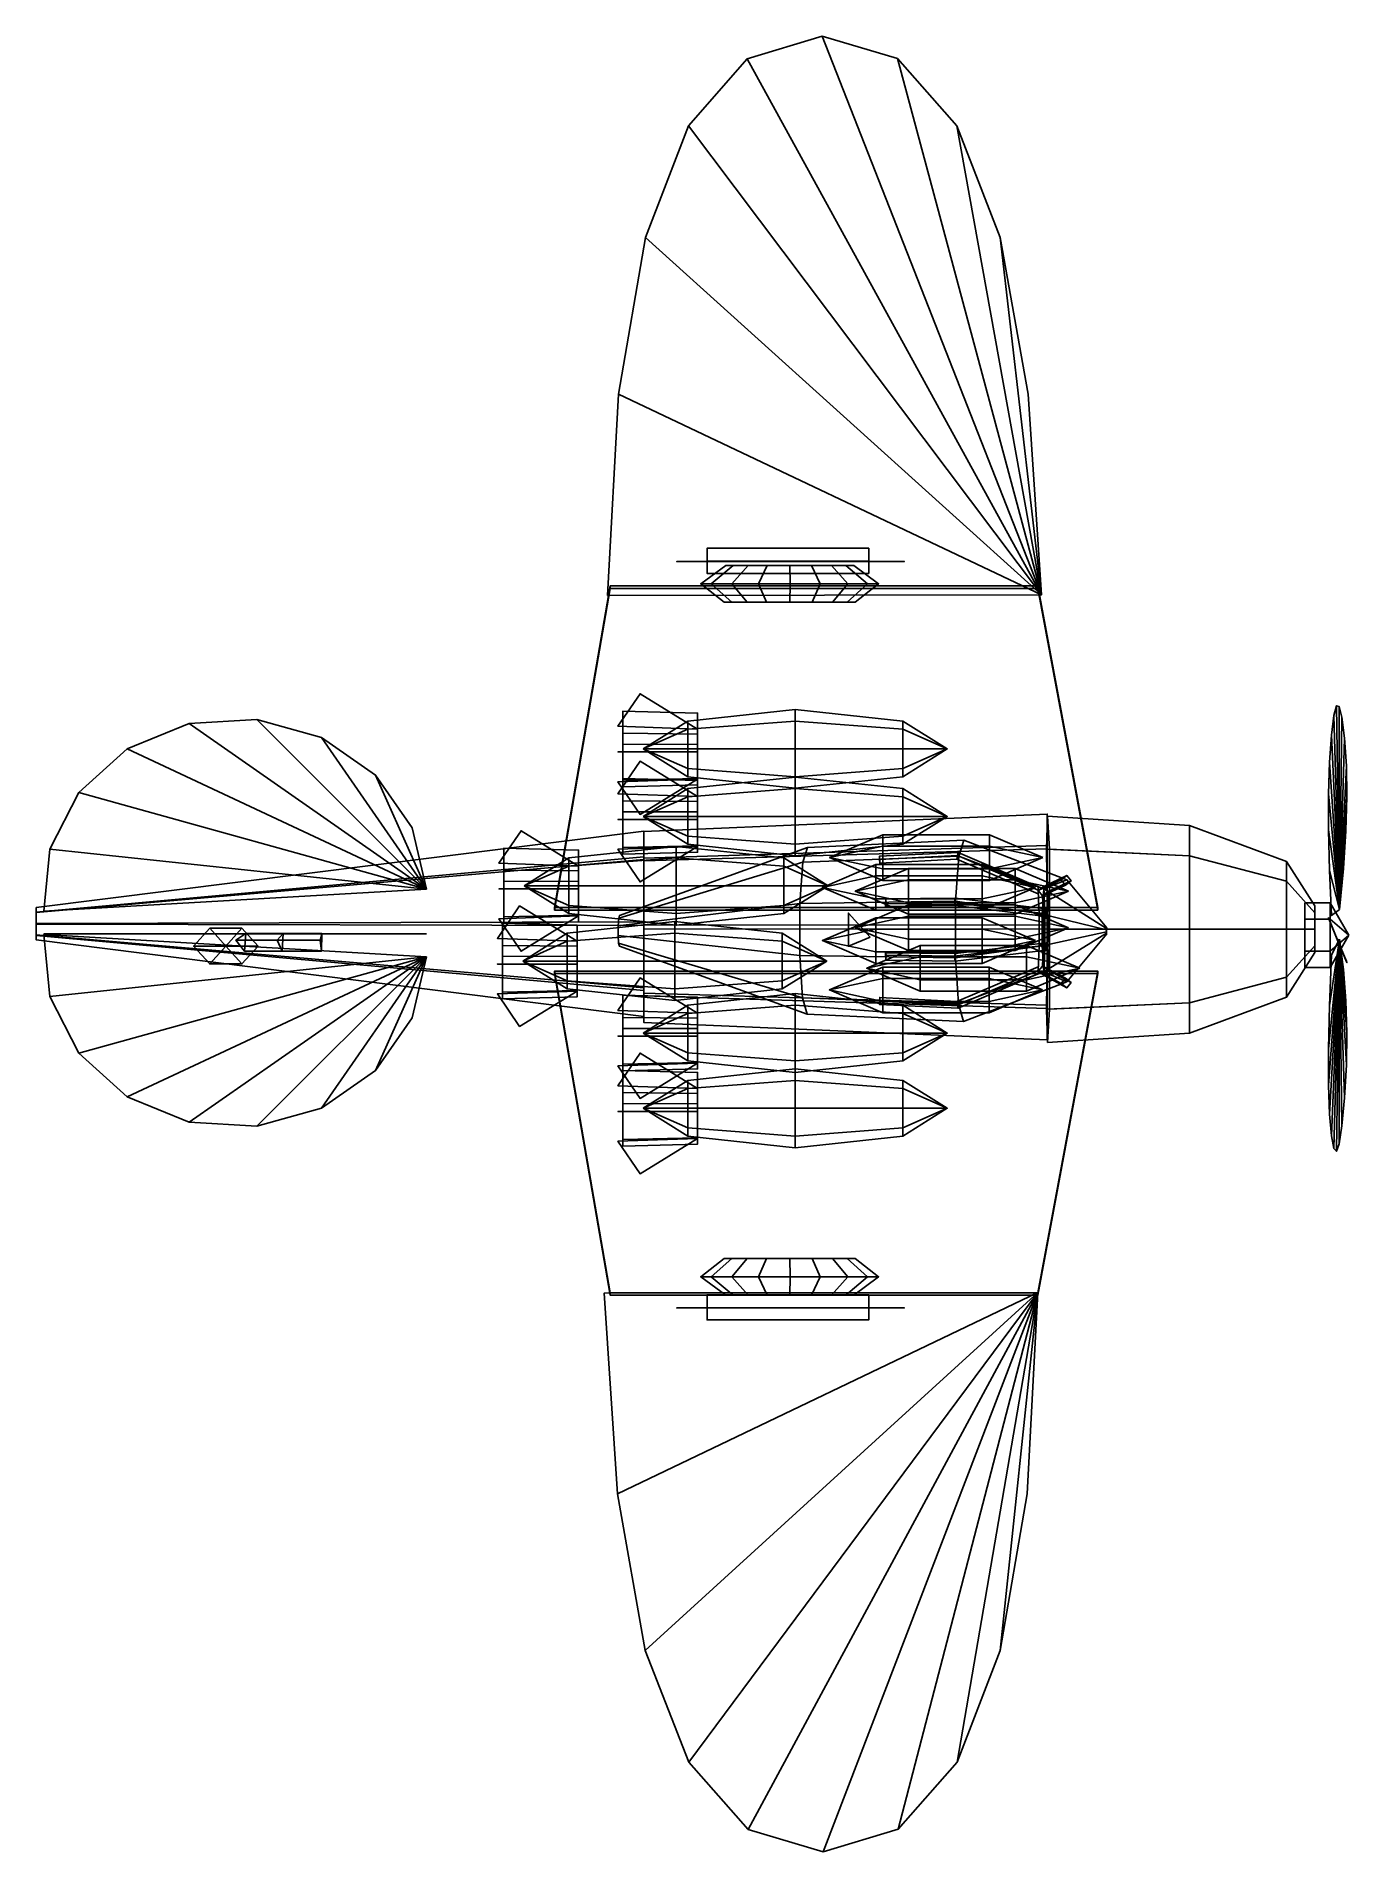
# Model space of a CAD drawing. Header units: metres. Extents: x -67.7 to 1.9, y -48.7 to 47.6.
import ezdxf

# ---------------------------------------------------------------- set-up
doc = ezdxf.new("R2010")
doc.units = ezdxf.units.M

msp = doc.modelspace()

# ---------------------------------------------------------------- linework, layer by layer
at = {"layer": 'AileDroite', "color": 36}
for points in [[(-40.242123, 1.360831, 11.42629), (-40.242123, 1.227727, 9.156366), (-37.292122, 18.291565, 7.987478), (-37.292122, 18.424669, 8.603401)], [(-11.442118, 1.360831, 11.42629), (-40.242123, 1.360831, 11.42629), (-37.292122, 18.424669, 8.603401), (-14.612118, 18.424669, 8.603401)], [(-37.292122, 18.424669, 8.603401), (-37.292122, 18.291565, 7.987478), (-14.612118, 18.291565, 7.987478), (-14.612118, 18.424669, 8.603401)], [(-14.612118, 18.424669, 8.603401), (-14.612118, 18.291565, 7.987478), (-11.442118, 1.227727, 9.156366), (-11.442118, 1.360831, 11.42629)], [(-14.612118, 18.291565, 7.987478), (-37.292122, 18.291565, 7.987478), (-40.242123, 1.227727, 9.156366), (-11.442118, 1.227727, 9.156366)], [(-11.442118, 1.360831, 11.42629), (-11.442118, 1.227727, 9.156366), (-40.242123, 1.227727, 9.156366), (-40.242123, 1.360831, 11.42629)]]:
    msp.add_3dface(points, dxfattribs=at)
at = {"layer": 'AileGauche', "color": 38}
for points in [[(-37.292122, -19.199215, 8.603401), (-37.292122, -19.066111, 8.125478), (-40.242123, -2.002273, 9.156366), (-40.242123, -2.135376, 11.42629)], [(-40.242123, -2.135376, 11.42629), (-40.242123, -2.002273, 9.156366), (-11.442118, -2.002273, 9.156366), (-11.442118, -2.135376, 11.42629)], [(-11.442118, -2.002273, 9.156366), (-40.242123, -2.002273, 9.156366), (-37.292122, -19.066111, 8.125478), (-14.612118, -19.066111, 8.125478)], [(-14.612118, -19.199215, 8.603401), (-37.292122, -19.199215, 8.603401), (-40.242123, -2.135376, 11.42629), (-11.442118, -2.135376, 11.42629)], [(-11.442118, -2.135376, 11.42629), (-11.442118, -2.002273, 9.156366), (-14.612118, -19.066111, 8.125478), (-14.612118, -19.199215, 8.603401)], [(-14.612118, -19.199215, 8.603401), (-14.612118, -19.066111, 8.125478), (-37.292122, -19.066111, 8.125478), (-37.292122, -19.199215, 8.603401)]]:
    msp.add_3dface(points, dxfattribs=at)
at = {"layer": 'CharniereDroite', "color": 50}
for points in [[(-32.162121, 19.729879, 8.042979), (-32.162121, 20.422699, 6.899826), (-23.582121, 20.420856, 6.901363), (-23.582121, 19.729946, 8.041364)], [(-32.162121, 20.422699, 6.899826), (-32.162121, 19.086288, 6.871403), (-23.582121, 19.088131, 6.873019), (-23.582121, 20.420856, 6.901363)], [(-32.162121, 19.086288, 6.871403), (-32.162121, 19.729879, 8.042979), (-23.582121, 19.729946, 8.041364), (-23.582121, 19.088131, 6.873019)]]:
    msp.add_3dface(points, dxfattribs=at)
at = {"layer": 'CharniereGauche', "color": 49}
for points in [[(-32.162121, -19.860121, 8.152979), (-32.162121, -19.167301, 7.009826), (-23.582121, -19.169144, 7.011363), (-23.582121, -19.860054, 8.151363)], [(-32.162121, -19.167301, 7.009826), (-32.162121, -20.503712, 6.981403), (-23.582121, -20.501869, 6.983019), (-23.582121, -19.169144, 7.011363)], [(-32.162121, -20.503712, 6.981403), (-32.162121, -19.860121, 8.152979), (-23.582121, -19.860054, 8.151363), (-23.582121, -20.501869, 6.983019)]]:
    msp.add_3dface(points, dxfattribs=at)
at = {"layer": 'Cockpit', "color": 1}
for points in [[(-18.850428, 4.290598, 24.561432), (-23.022238, 4.083185, 24.331432), (-23.003233, 3.712072, 24.345978), (-18.915043, 3.924656, 24.575977)], [(-18.880548, 4.120035, 24.89052), (-23.013384, 3.910211, 24.660521), (-23.022238, 4.083185, 24.331432), (-18.850428, 4.290598, 24.561432)], [(-18.915043, 3.924656, 24.575977), (-23.003233, 3.712072, 24.345978), (-23.013384, 3.910211, 24.660521), (-18.880548, 4.120035, 24.89052)], [(-14.592734, 2.463427, 24.331432), (-18.850428, 4.290598, 24.561432), (-18.915043, 3.924656, 24.575977), (-14.592734, 2.091826, 24.345978)], [(-14.592734, 2.091826, 24.345978), (-18.915043, 3.924656, 24.575977), (-18.880548, 4.120035, 24.89052), (-14.592734, 2.290225, 24.660521)], [(-14.592734, 2.290225, 24.660521), (-18.880548, 4.120035, 24.89052), (-18.850428, 4.290598, 24.561432), (-14.592734, 2.463427, 24.331432)], [(-13.372734, 2.839493, 19.614407), (-13.082736, 3.069495, 19.614407), (-14.302736, 2.4825, 24.406858), (-14.592734, 2.26754, 24.325077)], [(-13.082736, 3.069495, 19.614407), (-12.852735, 2.779497, 19.614407), (-14.072735, 2.21145, 24.303738), (-14.302736, 2.4825, 24.406858)], [(-13.142735, 2.549495, 19.614407), (-13.372734, 2.839493, 19.614407), (-14.592734, 2.26754, 24.325077), (-14.362735, 1.996491, 24.221956)], [(-14.592734, 2.26754, 24.325077), (-14.302736, 2.4825, 24.406858), (-14.252737, 1.072221, 26.403614), (-14.542734, 0.96367, 26.200863)], [(-14.362735, 1.996491, 24.221956), (-14.592734, 2.26754, 24.325077), (-14.542734, 0.96367, 26.200863), (-14.312735, 0.826771, 25.945204)], [(-12.852735, 2.779497, 19.614407), (-13.142735, 2.549495, 19.614407), (-14.362735, 1.996491, 24.221956), (-14.072735, 2.21145, 24.303738)], [(-14.072735, 2.21145, 24.303738), (-14.362735, 1.996491, 24.221956), (-14.312735, 0.826771, 25.945204), (-14.022736, 0.935323, 26.147955)], [(-14.302736, 2.4825, 24.406858), (-14.072735, 2.21145, 24.303738), (-14.022736, 0.935323, 26.147955), (-14.252737, 1.072221, 26.403614)], [(-19.000845, 1.472937, 28.222872), (-22.69298, 1.422936, 27.833055), (-22.685488, 1.822218, 27.762939), (-19.008945, 1.872219, 28.152824)], [(-19.044628, 1.611506, 27.844353), (-22.652493, 1.561505, 27.454166), (-22.69298, 1.422936, 27.833055), (-19.000845, 1.472937, 28.222872)], [(-19.008945, 1.872219, 28.152824), (-22.685488, 1.822218, 27.762939), (-22.652493, 1.561505, 27.454166), (-19.044628, 1.611506, 27.844353)], [(-14.182737, 1.29222, 26.163614), (-19.008945, 1.872219, 28.152824), (-19.044628, 1.611506, 27.844353), (-14.182737, 1.031507, 25.853088)], [(-14.182737, 1.031507, 25.853088), (-19.044628, 1.611506, 27.844353), (-19.000845, 1.472937, 28.222872), (-14.182737, 0.892938, 26.234135)], [(-14.182737, 0.892938, 26.234135), (-19.000845, 1.472937, 28.222872), (-19.008945, 1.872219, 28.152824), (-14.182737, 1.29222, 26.163614)], [(-14.542734, 0.96367, 26.200863), (-14.252737, 1.072221, 26.403614), (-14.252737, -0.753427, 26.438601), (-14.542734, -0.65353, 26.231436)], [(-14.312735, 0.826771, 25.945204), (-14.542734, 0.96367, 26.200863), (-14.542734, -0.65353, 26.231436), (-14.312735, -0.52758, 25.970215)], [(-14.252737, 1.072221, 26.403614), (-14.022736, 0.935323, 26.147955), (-14.022736, -0.627477, 26.177382), (-14.252737, -0.753427, 26.438601)], [(-14.022736, 0.935323, 26.147955), (-14.312735, 0.826771, 25.945204), (-14.312735, -0.52758, 25.970215), (-14.022736, -0.627477, 26.177382)], [(-14.182737, -0.497063, 26.234135), (-19.000845, -1.077062, 28.222872), (-19.044628, -1.215631, 27.844353), (-14.182737, -0.635632, 25.853088)], [(-14.182737, -0.635632, 25.853088), (-19.044628, -1.215631, 27.844353), (-19.008945, -1.476344, 28.152824), (-14.182737, -0.896345, 26.163614)], [(-14.182737, -0.896345, 26.163614), (-19.008945, -1.476344, 28.152824), (-19.000845, -1.077062, 28.222872), (-14.182737, -0.497063, 26.234135)], [(-14.312735, -0.52758, 25.970215), (-14.542734, -0.65353, 26.231436), (-14.592734, -2.008176, 24.465977), (-14.362735, -1.740603, 24.354189)], [(-14.542734, -0.65353, 26.231436), (-14.252737, -0.753427, 26.438601), (-14.302736, -2.220403, 24.554623), (-14.592734, -2.008176, 24.465977)], [(-14.022736, -0.627477, 26.177382), (-14.312735, -0.52758, 25.970215), (-14.362735, -1.740603, 24.354189), (-14.072735, -1.95283, 24.442835)], [(-14.252737, -0.753427, 26.438601), (-14.022736, -0.627477, 26.177382), (-14.072735, -1.95283, 24.442835), (-14.302736, -2.220403, 24.554623)], [(-19.000845, -1.077062, 28.222872), (-22.69298, -1.027061, 27.833055), (-22.652493, -1.16563, 27.454166), (-19.044628, -1.215631, 27.844353)], [(-19.008945, -1.476344, 28.152824), (-22.685488, -1.426343, 27.762939), (-22.69298, -1.027061, 27.833055), (-19.000845, -1.077062, 28.222872)], [(-19.044628, -1.215631, 27.844353), (-22.652493, -1.16563, 27.454166), (-22.685488, -1.426343, 27.762939), (-19.008945, -1.476344, 28.152824)], [(-14.592734, -1.778174, 24.345978), (-18.915043, -3.611004, 24.575977), (-18.850428, -3.976947, 24.561432), (-14.592734, -2.149776, 24.331432)], [(-14.592734, -1.976573, 24.660521), (-18.880548, -3.806384, 24.89052), (-18.915043, -3.611004, 24.575977), (-14.592734, -1.778174, 24.345978)], [(-14.362735, -1.740603, 24.354189), (-14.592734, -2.008176, 24.465977), (-13.372734, -2.670213, 19.708544), (-13.142735, -2.382986, 19.668642)], [(-14.072735, -1.95283, 24.442835), (-14.362735, -1.740603, 24.354189), (-13.142735, -2.382986, 19.668642), (-12.852735, -2.610798, 19.700272)], [(-14.592734, -2.149776, 24.331432), (-18.850428, -3.976947, 24.561432), (-18.880548, -3.806384, 24.89052), (-14.592734, -1.976573, 24.660521)], [(-14.592734, -2.008176, 24.465977), (-14.302736, -2.220403, 24.554623), (-13.082736, -2.898025, 19.740173), (-13.372734, -2.670213, 19.708544)], [(-14.302736, -2.220403, 24.554623), (-14.072735, -1.95283, 24.442835), (-12.852735, -2.610798, 19.700272), (-13.082736, -2.898025, 19.740173)], [(-18.915043, -3.611004, 24.575977), (-23.003233, -3.398421, 24.345978), (-23.022238, -3.769533, 24.331432), (-18.850428, -3.976947, 24.561432)], [(-18.850428, -3.976947, 24.561432), (-23.022238, -3.769533, 24.331432), (-23.013384, -3.59656, 24.660521), (-18.880548, -3.806384, 24.89052)], [(-18.880548, -3.806384, 24.89052), (-23.013384, -3.59656, 24.660521), (-23.003233, -3.398421, 24.345978), (-18.915043, -3.611004, 24.575977)]]:
    msp.add_3dface(points, dxfattribs=at)
at = {"layer": 'DeriveDroite', "color": 61}
for points in [[(-47.039967, 2.349929, 16.267643), (-59.623528, 11.125399, 12.632725), (-62.903915, 9.77974, 13.190113)], [(-47.039967, 2.349929, 16.267643), (-56.041454, 11.33432, 12.546185), (-59.623528, 11.125399, 12.632725)], [(-47.039967, 2.349929, 16.267643), (-52.603943, 10.380477, 12.941279), (-56.041454, 11.33432, 12.546185)], [(-47.039967, 2.349929, 16.267643), (-62.903915, 9.77974, 13.190113), (-65.47393, 7.464989, 14.148915)], [(-47.039967, 2.349929, 16.267643), (-49.739243, 8.382704, 13.768785), (-52.603943, 10.380477, 12.941279)], [(-47.039967, 2.349929, 16.267643), (-47.804222, 5.589874, 14.925612), (-49.739243, 8.382704, 13.768785)], [(-47.039967, 2.349929, 16.267643), (-65.47393, 7.464989, 14.148915), (-67.013435, 4.469511, 15.389683)], [(-47.039967, 2.349929, 16.267643), (-67.013435, 4.469511, 15.389683), (-67.330605, 1.16649, 16.757839)]]:
    msp.add_3dface(points, dxfattribs=at)
at = {"layer": 'DeriveGauche', "color": 62}
for points in [[(-47.039967, -1.239119, 16.157644), (-67.013435, -3.358701, 15.279684), (-67.330605, -0.05568, 16.64784)], [(-47.039967, -1.239119, 16.157644), (-65.47393, -6.354179, 14.038917), (-67.013435, -3.358701, 15.279684)], [(-47.039967, -1.239119, 16.157644), (-62.903915, -8.668931, 13.080114), (-65.47393, -6.354179, 14.038917)], [(-47.039967, -1.239119, 16.157644), (-59.623528, -10.014588, 12.522726), (-62.903915, -8.668931, 13.080114)], [(-47.039967, -1.239119, 16.157644), (-56.041454, -10.223511, 12.436187), (-59.623528, -10.014588, 12.522726)], [(-47.039967, -1.239119, 16.157644), (-52.603943, -9.269669, 12.831281), (-56.041454, -10.223511, 12.436187)], [(-47.039967, -1.239119, 16.157644), (-49.739243, -7.271894, 13.658787), (-52.603943, -9.269669, 12.831281)], [(-47.039967, -1.239119, 16.157644), (-47.804222, -4.479065, 14.815613), (-49.739243, -7.271894, 13.658787)]]:
    msp.add_3dface(points, dxfattribs=at)
at = {"layer": 'EssieuDroit', "color": 47}
for points in [[(-21.692118, 19.716288, -2.718596), (-33.764118, 19.716288, -2.718596), (-33.444118, 19.716288, -1.116595)], [(-24.470118, 19.716288, 0.379403), (-21.692118, 19.716288, -2.718596), (-33.764118, 19.716288, -2.718596)], [(-24.470118, 19.716288, 0.379403), (-33.764118, 19.716288, -2.718596), (-33.444118, 19.716288, -1.116595)], [(-24.470118, 19.716288, 0.379403), (-21.692118, 19.716288, -2.718596), (-33.764118, 19.716288, -2.718596)], [(-24.470118, 19.716288, 0.379403), (-33.764118, 19.716288, -2.718596), (-33.444118, 19.716288, -1.116595)], [(-21.692118, 19.716288, -2.718596), (-33.444118, 19.716288, -1.116595), (-31.19812, 19.716288, 0.275402)], [(-24.470118, 19.716288, 0.379403), (-33.444118, 19.716288, -1.116595), (-31.19812, 19.716288, 0.275402)], [(-24.470118, 19.716288, 0.379403), (-33.444118, 19.716288, -1.116595), (-31.19812, 19.716288, 0.275402)], [(-21.692118, 19.716288, -2.718596), (-31.19812, 19.716288, 0.275402), (-32.162121, 19.716288, 7.751403)], [(-32.162121, 19.716288, 7.751403), (-23.294117, 19.716288, 7.965405), (-24.470118, 19.716288, 0.379403)], [(-24.470118, 19.716288, 0.379403), (-21.692118, 19.716288, -2.718596), (-32.162121, 19.716288, 7.751403)], [(-24.470118, 19.716288, 0.379403), (-31.19812, 19.716288, 0.275402), (-32.162121, 19.716288, 7.751403)], [(-24.470118, 19.716288, 0.379403), (-32.162121, 19.716288, 7.751403), (-23.294117, 19.716288, 7.965405)], [(-24.470118, 19.716288, 0.379403), (-31.19812, 19.716288, 0.275402), (-32.162121, 19.716288, 7.751403)], [(-24.470118, 19.716288, 0.379403), (-32.162121, 19.716288, 7.751403), (-23.294117, 19.716288, 7.965405)], [(-24.470118, 19.716288, 0.379403), (-22.012117, 19.716288, -1.010595), (-21.692118, 19.716288, -2.718596)], [(-24.470118, 19.716288, 0.379403), (-22.012117, 19.716288, -1.010595), (-21.692118, 19.716288, -2.718596)], [(-24.470118, 19.716288, 0.379403), (-22.012117, 19.716288, -1.010595), (-21.692118, 19.716288, -2.718596)]]:
    msp.add_3dface(points, dxfattribs=at)
at = {"layer": 'EssieuGauche', "color": 48}
for points in [[(-21.692118, -19.863712, -2.718596), (-33.764118, -19.863712, -2.718596), (-33.444118, -19.863712, -1.116595)], [(-24.470118, -19.863712, 0.379403), (-21.692118, -19.863712, -2.718596), (-33.764118, -19.863712, -2.718596)], [(-24.470118, -19.863712, 0.379403), (-33.764118, -19.863712, -2.718596), (-33.444118, -19.863712, -1.116595)], [(-24.470118, -19.863712, 0.379403), (-21.692118, -19.863712, -2.718596), (-33.764118, -19.863712, -2.718596)], [(-24.470118, -19.863712, 0.379403), (-33.764118, -19.863712, -2.718596), (-33.444118, -19.863712, -1.116595)], [(-21.692118, -19.863712, -2.718596), (-33.444118, -19.863712, -1.116595), (-31.19812, -19.863712, 0.275402)], [(-24.470118, -19.863712, 0.379403), (-33.444118, -19.863712, -1.116595), (-31.19812, -19.863712, 0.275402)], [(-24.470118, -19.863712, 0.379403), (-33.444118, -19.863712, -1.116595), (-31.19812, -19.863712, 0.275402)], [(-21.692118, -19.863712, -2.718596), (-31.19812, -19.863712, 0.275402), (-32.162121, -19.863712, 7.751403)], [(-32.162121, -19.863712, 7.751403), (-23.294117, -19.863712, 7.965405), (-24.470118, -19.863712, 0.379403)], [(-24.470118, -19.863712, 0.379403), (-21.692118, -19.863712, -2.718596), (-32.162121, -19.863712, 7.751403)], [(-24.470118, -19.863712, 0.379403), (-31.19812, -19.863712, 0.275402), (-32.162121, -19.863712, 7.751403)], [(-24.470118, -19.863712, 0.379403), (-32.162121, -19.863712, 7.751403), (-23.294117, -19.863712, 7.965405)], [(-24.470118, -19.863712, 0.379403), (-31.19812, -19.863712, 0.275402), (-32.162121, -19.863712, 7.751403)], [(-24.470118, -19.863712, 0.379403), (-32.162121, -19.863712, 7.751403), (-23.294117, -19.863712, 7.965405)], [(-24.470118, -19.863712, 0.379403), (-22.012117, -19.863712, -1.010595), (-21.692118, -19.863712, -2.718596)], [(-24.470118, -19.863712, 0.379403), (-22.012117, -19.863712, -1.010595), (-21.692118, -19.863712, -2.718596)], [(-24.470118, -19.863712, 0.379403), (-22.012117, -19.863712, -1.010595), (-21.692118, -19.863712, -2.718596)]]:
    msp.add_3dface(points, dxfattribs=at)
at = {"layer": 'FinAileDroite', "color": 59}
for points in [[(-14.43012, 17.945415, 7.995247), (-26.049131, 47.575047, 10.913515), (-30.02533, 46.388744, 10.796675)], [(-14.43012, 17.945415, 7.995247), (-22.065809, 46.389385, 10.796739), (-26.049131, 47.575047, 10.913515)], [(-14.43012, 17.945415, 7.995247), (-30.02533, 46.388744, 10.796675), (-33.151527, 42.830643, 10.446233)], [(-14.43012, 17.945415, 7.995247), (-18.918249, 42.8316, 10.446325), (-22.065809, 46.389385, 10.796739)], [(-14.43012, 17.945415, 7.995247), (-33.151527, 42.830643, 10.446233), (-35.427731, 36.90073, 9.862185)], [(-14.43012, 17.945415, 7.995247), (-16.606447, 36.901691, 9.862281), (-18.918249, 42.8316, 10.446325)], [(-14.43012, 17.945415, 7.995247), (-35.427731, 36.90073, 9.862185), (-36.853924, 28.599026, 9.044538)], [(-14.43012, 17.945415, 7.995247), (-15.130406, 28.599665, 9.044601), (-16.606447, 36.901691, 9.862281)], [(-36.853924, 28.599026, 9.044538), (-37.430122, 17.92551, 7.993287), (-14.43012, 17.945415, 7.995247)]]:
    msp.add_3dface(points, dxfattribs=at)
at = {"layer": 'FinAileGauche', "color": 58}
for points in [[(-14.612116, -19.058945, 8.397516), (-36.911835, -29.733099, 9.448828), (-37.612118, -19.078852, 8.399476)], [(-14.612116, -19.058945, 8.397516), (-35.435795, -38.035122, 10.266505), (-36.911835, -29.733099, 9.448828)], [(-14.612116, -19.058945, 8.397516), (-33.123997, -43.965031, 10.850551), (-35.435795, -38.035122, 10.266505)], [(-14.612116, -19.058945, 8.397516), (-29.976437, -47.522816, 11.200962), (-33.123997, -43.965031, 10.850551)], [(-14.612116, -19.058945, 8.397516), (-25.993114, -48.708477, 11.317739), (-29.976437, -47.522816, 11.200962)], [(-14.612116, -19.058945, 8.397516), (-22.016916, -47.522179, 11.200899), (-25.993114, -48.708477, 11.317739)], [(-14.612116, -19.058945, 8.397516), (-18.890715, -43.964073, 10.850456), (-22.016916, -47.522179, 11.200899)], [(-14.612116, -19.058945, 8.397516), (-16.614513, -38.034164, 10.266411), (-18.890715, -43.964073, 10.850456)], [(-14.612116, -19.058945, 8.397516), (-15.188317, -29.732462, 9.448766), (-16.614513, -38.034164, 10.266411)]]:
    msp.add_3dface(points, dxfattribs=at)
at = {"layer": 'FuselageArriere', "color": 9}
for points in [[(-35.509998, 3.906865, 18.224373), (-67.729996, 1.099204, 17.739964), (-67.729996, 1.362498, 17.139217), (-35.509998, 5.415683, 14.781768)], [(-35.509998, 5.415683, 14.781768), (-67.729996, 1.362498, 17.139217), (-67.729996, 1.123883, 16.528248), (-35.509998, 4.04829, 11.280586)], [(-35.509998, 4.04829, 11.280586), (-67.729996, 1.123883, 16.528248), (-67.729996, 0.523135, 16.264954), (-35.509998, 0.605685, 9.771768)], [(-35.509998, 0.405682, 19.591764), (-67.729996, 0.488233, 17.978577), (-67.729996, 1.099204, 17.739964), (-35.509998, 3.906865, 18.224373)], [(-67.729996, 1.123883, 16.528248), (-67.729996, 1.362498, 17.139217), (-67.729996, 1.099204, 17.739964)], [(-67.729996, 1.123883, 16.528248), (-67.729996, 1.099204, 17.739964), (-67.729996, 0.488233, 17.978577)], [(-67.729996, 1.123883, 16.528248), (-67.729996, 0.488233, 17.978577), (-67.729996, -0.112514, 17.715282)], [(-67.729996, 1.123883, 16.528248), (-67.729996, -0.112514, 17.715282), (-67.729996, -0.35113, 17.104313)], [(-67.729996, 1.123883, 16.528248), (-67.729996, -0.35113, 17.104313), (-67.729996, -0.087835, 16.503567)], [(-67.729996, 1.123883, 16.528248), (-67.729996, -0.087835, 16.503567), (-67.729996, 0.523135, 16.264954)], [(-35.509998, 0.605685, 9.771768), (-67.729996, 0.523135, 16.264954), (-67.729996, -0.087835, 16.503567), (-35.509998, -2.895498, 11.139161)], [(-35.509998, -3.036921, 18.082947), (-67.729996, -0.112514, 17.715282), (-67.729996, 0.488233, 17.978577), (-35.509998, 0.405682, 19.591764)], [(-35.509998, -2.895498, 11.139161), (-67.729996, -0.087835, 16.503567), (-67.729996, -0.35113, 17.104313), (-35.509998, -4.404315, 14.581765)], [(-35.509998, -4.404315, 14.581765), (-67.729996, -0.35113, 17.104313), (-67.729996, -0.112514, 17.715282), (-35.509998, -3.036921, 18.082947)]]:
    msp.add_3dface(points, dxfattribs=at)
at = {"layer": 'FuselageAvant', "color": 57}
for points in [[(-6.580001, 4.110281, 18.43763), (-14.150001, 4.456761, 18.784113), (-14.1, 6.214124, 14.541465), (-6.580001, 5.724125, 14.541465)], [(-6.580001, 5.724125, 14.541465), (-14.1, 6.214124, 14.541465), (-14.000001, 4.456764, 10.298817), (-6.580001, 4.110283, 10.6453)], [(-1.430001, 2.759707, 17.087053), (-6.580001, 4.110281, 18.43763), (-6.580001, 5.724125, 14.541465), (-1.430001, 3.814125, 14.541465)], [(-1.430001, 3.814125, 14.541465), (-6.580001, 5.724125, 14.541465), (-6.580001, 4.110283, 10.6453), (-1.430001, 2.759708, 11.995876)], [(-6.580001, 0.214123, 20.051466), (-14.1, 0.214123, 20.641462), (-14.150001, 4.456761, 18.784113), (-6.580001, 4.110281, 18.43763)], [(-6.580001, 4.110283, 10.6453), (-14.000001, 4.456764, 10.298817), (-14.000001, 0.214122, 8.541467), (-6.580001, 0.214122, 9.031465)], [(-1.430001, 2.759708, 11.995876), (-6.580001, 4.110283, 10.6453), (-6.580001, 0.214122, 9.031465), (-1.430001, 0.214122, 10.941463)], [(-1.430001, 0.214123, 18.141466), (-6.580001, 0.214123, 20.051466), (-6.580001, 4.110281, 18.43763), (-1.430001, 2.759707, 17.087053)], [(0.069999, 1.090935, 15.41828), (-1.430001, 2.759707, 17.087053), (-1.430001, 3.814125, 14.541465), (0.069999, 1.454124, 14.541465)], [(0.069999, 1.454124, 14.541465), (-1.430001, 3.814125, 14.541465), (-1.430001, 2.759708, 11.995876), (0.069999, 1.090936, 13.66465)], [(0.069999, 1.090936, 13.66465), (-1.430001, 2.759708, 11.995876), (-1.430001, 0.214122, 10.941463), (0.069999, 0.214122, 13.301463)], [(0.069999, 0.214122, 15.781466), (-1.430001, 0.214123, 18.141466), (-1.430001, 2.759707, 17.087053), (0.069999, 1.090935, 15.41828)], [(-6.580001, -3.68204, 18.43763), (-14.150001, -4.02852, 18.784113), (-14.1, 0.214123, 20.641462), (-6.580001, 0.214123, 20.051466)], [(-6.580001, 0.214122, 9.031465), (-14.000001, 0.214122, 8.541467), (-14.000001, -4.028518, 10.298817), (-6.580001, -3.682038, 10.6453)], [(-1.430001, -2.331465, 17.087053), (-6.580001, -3.68204, 18.43763), (-6.580001, 0.214123, 20.051466), (-1.430001, 0.214123, 18.141466)], [(-1.430001, 0.214122, 10.941463), (-6.580001, 0.214122, 9.031465), (-6.580001, -3.682038, 10.6453), (-1.430001, -2.331464, 11.995876)], [(0.069999, -0.662693, 15.41828), (-1.430001, -2.331465, 17.087053), (-1.430001, 0.214123, 18.141466), (0.069999, 0.214122, 15.781466)], [(0.069999, 0.214122, 13.301463), (-1.430001, 0.214122, 10.941463), (-1.430001, -2.331464, 11.995876), (0.069999, -0.662692, 13.66465)], [(0.069999, -0.662692, 13.66465), (-1.430001, -2.331464, 11.995876), (-1.430001, -3.385882, 14.541465), (0.069999, -1.025881, 14.541465)], [(0.069999, -1.025881, 14.541465), (-1.430001, -3.385882, 14.541465), (-1.430001, -2.331465, 17.087053), (0.069999, -0.662693, 15.41828)], [(-1.430001, -2.331464, 11.995876), (-6.580001, -3.682038, 10.6453), (-6.580001, -5.295883, 14.541465), (-1.430001, -3.385882, 14.541465)], [(-1.430001, -3.385882, 14.541465), (-6.580001, -5.295883, 14.541465), (-6.580001, -3.68204, 18.43763), (-1.430001, -2.331465, 17.087053)], [(-6.580001, -5.295883, 14.541465), (-14.1, -5.785881, 14.541465), (-14.150001, -4.02852, 18.784113), (-6.580001, -3.68204, 18.43763)], [(-6.580001, -3.682038, 10.6453), (-14.000001, -4.028518, 10.298817), (-14.1, -5.785881, 14.541465), (-6.580001, -5.295883, 14.541465)]]:
    msp.add_3dface(points, dxfattribs=at)
at = {"layer": 'FuselageCabine', "color": 8}
for points in [[(-14.120001, 4.484837, 19.041887), (-35.509998, 3.847127, 18.378103), (-35.509998, 5.403825, 14.82303), (-14.120001, 6.32412, 14.841466)], [(-14.120001, 6.32412, 14.841466), (-35.509998, 5.403825, 14.82303), (-35.509998, 3.99076, 11.208459), (-14.120001, 4.654543, 10.57075)], [(-14.120001, 4.654543, 10.57075), (-35.509998, 3.99076, 11.208459), (-35.509998, 0.435685, 9.651764), (-14.120001, 0.454122, 8.731467)], [(-14.120001, 0.214121, 20.711464), (-35.509998, 0.232558, 19.791168), (-35.509998, 3.847127, 18.378103), (-14.120001, 4.484837, 19.041887)], [(-14.120001, 0.454122, 8.731467), (-35.509998, 0.435685, 9.651764), (-35.509998, -3.178884, 11.064829), (-14.120001, -3.816594, 10.401044)], [(-14.120001, -3.9863, 18.872181), (-35.509998, -3.322517, 18.234472), (-35.509998, 0.232558, 19.791168), (-14.120001, 0.214121, 20.711464)], [(-14.120001, -3.816594, 10.401044), (-35.509998, -3.178884, 11.064829), (-35.509998, -4.735582, 14.619903), (-14.120001, -5.655878, 14.601465)], [(-14.120001, -5.655878, 14.601465), (-35.509998, -4.735582, 14.619903), (-35.509998, -3.322517, 18.234472), (-14.120001, -3.9863, 18.872181)]]:
    msp.add_3dface(points, dxfattribs=at)
at = {"layer": 'Gouvernail', "color": 60}
for points in [[(-47.039967, -0.029596, 18.900167), (-67.013435, -0.029596, 21.194387), (-67.330605, -0.029596, 17.619223)], [(-47.039967, -0.029596, 18.900167), (-65.47393, -0.029596, 24.436668), (-67.013435, -0.029596, 21.194387)], [(-47.039967, -0.029596, 18.900167), (-62.903915, -0.029596, 26.942139), (-65.47393, -0.029596, 24.436668)], [(-47.039967, -0.029596, 18.900167), (-59.623528, -0.029596, 28.398668), (-62.903915, -0.029596, 26.942139)], [(-47.039967, -0.029596, 18.900167), (-56.041454, -0.029596, 28.624804), (-59.623528, -0.029596, 28.398668)], [(-47.039967, -0.029596, 18.900167), (-52.603943, -0.029596, 27.592373), (-56.041454, -0.029596, 28.624804)], [(-47.039967, -0.029596, 18.900167), (-49.739243, -0.029596, 25.429996), (-52.603943, -0.029596, 27.592373)], [(-47.039967, -0.029596, 18.900167), (-47.804222, -0.029596, 22.407061), (-49.739243, -0.029596, 25.429996)]]:
    msp.add_3dface(points, dxfattribs=at)
at = {"layer": 'HBomb1', "color": 39}
for points in [[(-33.182129, 10.82513, 6.225303), (-33.182129, 11.257984, 5.180305), (-27.481655, 11.870131, 5.180305), (-27.481655, 11.257983, 6.658156)], [(-33.182129, 11.257984, 5.180305), (-33.182129, 10.82513, 4.135302), (-27.481655, 11.257983, 3.702453), (-27.481655, 11.870131, 5.180305)], [(-27.481655, 11.257983, 6.658156), (-27.481655, 11.870131, 5.180305), (-21.781185, 11.257983, 5.180305), (-21.781185, 10.82513, 6.225307)], [(-27.481655, 11.870131, 5.180305), (-27.481655, 11.257983, 3.702453), (-21.781185, 10.82513, 4.135306), (-21.781185, 11.257983, 5.180305)], [(-35.54335, 9.78013, 5.180305), (-35.54335, 9.78013, 5.180305), (-33.182129, 11.257984, 5.180305), (-33.182129, 10.82513, 6.225303)], [(-35.54335, 9.78013, 5.180305), (-35.54335, 9.78013, 5.180305), (-33.182129, 10.82513, 4.135302), (-33.182129, 11.257984, 5.180305)], [(-35.54335, 9.78013, 5.180305), (-35.54335, 9.78013, 5.180305), (-33.182129, 10.82513, 6.225303), (-33.182129, 9.78013, 6.658156)], [(-35.54335, 9.78013, 5.180305), (-35.54335, 9.78013, 5.180305), (-33.182129, 9.78013, 3.702449), (-33.182129, 10.82513, 4.135302)], [(-33.182129, 9.78013, 6.658156), (-33.182129, 10.82513, 6.225303), (-27.481655, 11.257983, 6.658156), (-27.481655, 9.780131, 7.270305)], [(-33.182129, 10.82513, 4.135302), (-33.182129, 9.78013, 3.702449), (-27.481655, 9.78013, 3.090304), (-27.481655, 11.257983, 3.702453)], [(-27.481655, 9.780131, 7.270305), (-27.481655, 11.257983, 6.658156), (-21.781185, 10.82513, 6.225307), (-21.781185, 9.780129, 6.65816)], [(-27.481655, 11.257983, 3.702453), (-27.481655, 9.78013, 3.090304), (-21.781185, 9.78013, 3.702453), (-21.781185, 10.82513, 4.135306)], [(-21.781185, 10.82513, 6.225307), (-21.781185, 11.257983, 5.180305), (-19.419962, 9.780131, 5.180305)], [(-21.781185, 11.257983, 5.180305), (-21.781185, 10.82513, 4.135306), (-19.419962, 9.780131, 5.180305)], [(-21.781185, 9.780129, 6.65816), (-21.781185, 10.82513, 6.225307), (-19.419962, 9.780131, 5.180305)], [(-21.781185, 10.82513, 4.135306), (-21.781185, 9.78013, 3.702453), (-19.419962, 9.780131, 5.180305)], [(-35.54335, 9.78013, 5.180305), (-35.54335, 9.78013, 5.180305), (-33.182129, 9.78013, 6.658156), (-33.182129, 8.73513, 6.225303)], [(-35.54335, 9.78013, 5.180305), (-35.54335, 9.78013, 5.180305), (-33.182129, 8.73513, 6.225303), (-33.182129, 8.302278, 5.180305)], [(-35.54335, 9.78013, 5.180305), (-35.54335, 9.78013, 5.180305), (-33.182129, 8.302278, 5.180305), (-33.182129, 8.73513, 4.135302)], [(-35.54335, 9.78013, 5.180305), (-35.54335, 9.78013, 5.180305), (-33.182129, 8.73513, 4.135302), (-33.182129, 9.78013, 3.702449)], [(-33.182129, 8.73513, 6.225303), (-33.182129, 9.78013, 6.658156), (-27.481655, 9.780131, 7.270305), (-27.481655, 8.302279, 6.658156)], [(-33.182129, 9.78013, 3.702449), (-33.182129, 8.73513, 4.135302), (-27.481655, 8.302279, 3.702453), (-27.481655, 9.78013, 3.090304)], [(-27.481655, 8.302279, 6.658156), (-27.481655, 9.780131, 7.270305), (-21.781185, 9.780129, 6.65816), (-21.781185, 8.735129, 6.225307)], [(-27.481655, 9.78013, 3.090304), (-27.481655, 8.302279, 3.702453), (-21.781185, 8.73513, 4.135306), (-21.781185, 9.78013, 3.702453)], [(-21.781185, 8.735129, 6.225307), (-21.781185, 9.780129, 6.65816), (-19.419962, 9.780131, 5.180305)], [(-21.781185, 8.302278, 5.180305), (-21.781185, 8.735129, 6.225307), (-19.419962, 9.780131, 5.180305)], [(-21.781185, 8.73513, 4.135306), (-21.781185, 8.302278, 5.180305), (-19.419962, 9.780131, 5.180305)], [(-21.781185, 9.78013, 3.702453), (-21.781185, 8.73513, 4.135306), (-19.419962, 9.780131, 5.180305)], [(-33.182129, 8.302278, 5.180305), (-33.182129, 8.73513, 6.225303), (-27.481655, 8.302279, 6.658156), (-27.481655, 7.690133, 5.180305)], [(-33.182129, 8.73513, 4.135302), (-33.182129, 8.302278, 5.180305), (-27.481655, 7.690133, 5.180305), (-27.481655, 8.302279, 3.702453)], [(-27.481655, 8.302279, 3.702453), (-27.481655, 7.690133, 5.180305), (-21.781185, 8.302278, 5.180305), (-21.781185, 8.73513, 4.135306)], [(-27.481655, 7.690133, 5.180305), (-27.481655, 8.302279, 6.658156), (-21.781185, 8.735129, 6.225307), (-21.781185, 8.302278, 5.180305)]]:
    msp.add_3dface(points, dxfattribs=at)
at = {"layer": 'HBomb1A1', "color": 46}
msp.add_3dface([(-32.663353, 9.616618, 6.967436), (-35.713352, 9.616618, 9.617437), (-36.88335, 9.616618, 7.177438)], dxfattribs=at)
at = {"layer": 'HBomb1A2', "color": 10}
msp.add_3dface([(-32.663353, 8.183536, 4.409347), (-35.713352, 6.309701, 2.535516), (-36.88335, 8.035041, 4.260852)], dxfattribs=at)
at = {"layer": 'HBomb1A3', "color": 11}
msp.add_3dface([(-32.663353, 10.829701, 4.449348), (-35.713352, 12.703535, 2.575518), (-36.88335, 10.978196, 4.300854)], dxfattribs=at)
at = {"layer": 'HBomb1A4', "color": 40}
for points in [[(-32.663353, 11.678491, 5.035108), (-36.623344, 11.782584, 5.024182), (-36.623344, 10.029812, 3.220823), (-32.663353, 10.016727, 3.325387)], [(-32.663353, 10.565958, 7.143871), (-36.623344, 10.609122, 7.248434), (-36.623344, 11.782584, 5.024182), (-32.663353, 11.678491, 5.035108)], [(-32.663353, 8.216619, 6.737434), (-36.623344, 8.131115, 6.819736), (-36.623344, 10.609122, 7.248434), (-32.663353, 10.565958, 7.143871)], [(-32.663353, 10.016727, 3.325387), (-36.623344, 10.029812, 3.220823), (-36.623344, 7.77308, 4.330538), (-32.663353, 7.877173, 4.377485)], [(-32.663353, 7.877173, 4.377485), (-36.623344, 7.77308, 4.330538), (-36.623344, 8.131115, 6.819736), (-32.663353, 8.216619, 6.737434)]]:
    msp.add_3dface(points, dxfattribs=at)
at = {"layer": 'HBomb2', "color": 41}
for points in [[(-33.182129, 7.245131, 6.425303), (-33.182129, 7.677985, 5.380304), (-27.481655, 8.290131, 5.380304), (-27.481655, 7.677984, 6.858156)], [(-33.182129, 7.677985, 5.380304), (-33.182129, 7.245131, 4.335302), (-27.481655, 7.677983, 3.902452), (-27.481655, 8.290131, 5.380304)], [(-27.481655, 7.677984, 6.858156), (-27.481655, 8.290131, 5.380304), (-21.781185, 7.677984, 5.380304), (-21.781185, 7.245131, 6.425306)], [(-27.481655, 8.290131, 5.380304), (-27.481655, 7.677983, 3.902452), (-21.781185, 7.245131, 4.335306), (-21.781185, 7.677984, 5.380304)], [(-35.54335, 6.200131, 5.380304), (-35.54335, 6.200131, 5.380304), (-33.182129, 7.677985, 5.380304), (-33.182129, 7.245131, 6.425303)], [(-35.54335, 6.200131, 5.380304), (-35.54335, 6.200131, 5.380304), (-33.182129, 7.245131, 4.335302), (-33.182129, 7.677985, 5.380304)], [(-35.54335, 6.200131, 5.380304), (-35.54335, 6.200131, 5.380304), (-33.182129, 7.245131, 6.425303), (-33.182129, 6.200131, 6.858156)], [(-35.54335, 6.200131, 5.380304), (-35.54335, 6.200131, 5.380304), (-33.182129, 6.200131, 3.902449), (-33.182129, 7.245131, 4.335302)], [(-33.182129, 6.200131, 6.858156), (-33.182129, 7.245131, 6.425303), (-27.481655, 7.677984, 6.858156), (-27.481655, 6.200132, 7.470304)], [(-33.182129, 7.245131, 4.335302), (-33.182129, 6.200131, 3.902449), (-27.481655, 6.200131, 3.290304), (-27.481655, 7.677983, 3.902452)], [(-27.481655, 6.200132, 7.470304), (-27.481655, 7.677984, 6.858156), (-21.781185, 7.245131, 6.425306), (-21.781185, 6.20013, 6.85816)], [(-27.481655, 7.677983, 3.902452), (-27.481655, 6.200131, 3.290304), (-21.781185, 6.200131, 3.902452), (-21.781185, 7.245131, 4.335306)], [(-21.781185, 7.245131, 6.425306), (-21.781185, 7.677984, 5.380304), (-19.419962, 6.200132, 5.380304)], [(-21.781185, 7.677984, 5.380304), (-21.781185, 7.245131, 4.335306), (-19.419962, 6.200132, 5.380304)], [(-21.781185, 6.20013, 6.85816), (-21.781185, 7.245131, 6.425306), (-19.419962, 6.200132, 5.380304)], [(-21.781185, 7.245131, 4.335306), (-21.781185, 6.200131, 3.902452), (-19.419962, 6.200132, 5.380304)], [(-35.54335, 6.200131, 5.380304), (-35.54335, 6.200131, 5.380304), (-33.182129, 6.200131, 6.858156), (-33.182129, 5.155131, 6.425303)], [(-35.54335, 6.200131, 5.380304), (-35.54335, 6.200131, 5.380304), (-33.182129, 5.155131, 6.425303), (-33.182129, 4.722278, 5.380304)], [(-35.54335, 6.200131, 5.380304), (-35.54335, 6.200131, 5.380304), (-33.182129, 4.722278, 5.380304), (-33.182129, 5.155131, 4.335302)], [(-35.54335, 6.200131, 5.380304), (-35.54335, 6.200131, 5.380304), (-33.182129, 5.155131, 4.335302), (-33.182129, 6.200131, 3.902449)], [(-33.182129, 5.155131, 6.425303), (-33.182129, 6.200131, 6.858156), (-27.481655, 6.200132, 7.470304), (-27.481655, 4.72228, 6.858156)], [(-33.182129, 6.200131, 3.902449), (-33.182129, 5.155131, 4.335302), (-27.481655, 4.72228, 3.902452), (-27.481655, 6.200131, 3.290304)], [(-27.481655, 4.72228, 6.858156), (-27.481655, 6.200132, 7.470304), (-21.781185, 6.20013, 6.85816), (-21.781185, 5.15513, 6.425306)], [(-27.481655, 6.200131, 3.290304), (-27.481655, 4.72228, 3.902452), (-21.781185, 5.155131, 4.335306), (-21.781185, 6.200131, 3.902452)], [(-21.781185, 5.15513, 6.425306), (-21.781185, 6.20013, 6.85816), (-19.419962, 6.200132, 5.380304)], [(-21.781185, 4.722278, 5.380304), (-21.781185, 5.15513, 6.425306), (-19.419962, 6.200132, 5.380304)], [(-21.781185, 5.155131, 4.335306), (-21.781185, 4.722278, 5.380304), (-19.419962, 6.200132, 5.380304)], [(-21.781185, 6.200131, 3.902452), (-21.781185, 5.155131, 4.335306), (-19.419962, 6.200132, 5.380304)], [(-33.182129, 4.722278, 5.380304), (-33.182129, 5.155131, 6.425303), (-27.481655, 4.72228, 6.858156), (-27.481655, 4.110134, 5.380304)], [(-33.182129, 5.155131, 4.335302), (-33.182129, 4.722278, 5.380304), (-27.481655, 4.110134, 5.380304), (-27.481655, 4.72228, 3.902452)], [(-27.481655, 4.72228, 3.902452), (-27.481655, 4.110134, 5.380304), (-21.781185, 4.722278, 5.380304), (-21.781185, 5.155131, 4.335306)], [(-27.481655, 4.110134, 5.380304), (-27.481655, 4.72228, 6.858156), (-21.781185, 5.15513, 6.425306), (-21.781185, 4.722278, 5.380304)]]:
    msp.add_3dface(points, dxfattribs=at)
at = {"layer": 'HBomb2A1', "color": 12}
msp.add_3dface([(-32.663353, 6.036619, 7.167436), (-35.713352, 6.036619, 9.817436), (-36.88335, 6.036619, 7.377438)], dxfattribs=at)
at = {"layer": 'HBomb2A2', "color": 13}
msp.add_3dface([(-32.663353, 4.603536, 4.609347), (-35.713352, 2.729702, 2.735516), (-36.88335, 4.455041, 4.460853)], dxfattribs=at)
at = {"layer": 'HBomb2A3', "color": 14}
msp.add_3dface([(-32.663353, 7.249702, 4.649349), (-35.713352, 9.123535, 2.775518), (-36.88335, 7.398196, 4.500854)], dxfattribs=at)
at = {"layer": 'HBomb2A4', "color": 15}
for points in [[(-32.663353, 8.098491, 5.235108), (-36.623344, 8.202584, 5.224182), (-36.623344, 6.449813, 3.420823), (-32.663353, 6.436728, 3.525386)], [(-32.663353, 6.985958, 7.343871), (-36.623344, 7.029122, 7.448434), (-36.623344, 8.202584, 5.224182), (-32.663353, 8.098491, 5.235108)], [(-32.663353, 4.636619, 6.937434), (-36.623344, 4.551116, 7.019735), (-36.623344, 7.029122, 7.448434), (-32.663353, 6.985958, 7.343871)], [(-32.663353, 6.436728, 3.525386), (-36.623344, 6.449813, 3.420823), (-36.623344, 4.19308, 4.530539), (-32.663353, 4.297174, 4.577485)], [(-32.663353, 4.297174, 4.577485), (-36.623344, 4.19308, 4.530539), (-36.623344, 4.551116, 7.019735), (-32.663353, 4.636619, 6.937434)]]:
    msp.add_3dface(points, dxfattribs=at)
at = {"layer": 'HBomb3', "color": 16}
for points in [[(-35.54335, -5.289869, 5.480304), (-35.54335, -5.289869, 5.480304), (-33.182129, -3.812016, 5.480304), (-33.182129, -4.244869, 6.525302)], [(-35.54335, -5.289869, 5.480304), (-35.54335, -5.289869, 5.480304), (-33.182129, -4.244869, 4.435302), (-33.182129, -3.812016, 5.480304)], [(-33.182129, -4.244869, 6.525302), (-33.182129, -3.812016, 5.480304), (-27.481655, -3.19987, 5.480304), (-27.481655, -3.812016, 6.958156)], [(-33.182129, -3.812016, 5.480304), (-33.182129, -4.244869, 4.435302), (-27.481655, -3.812017, 4.002452), (-27.481655, -3.19987, 5.480304)], [(-33.182129, -5.289869, 6.958156), (-33.182129, -4.244869, 6.525302), (-27.481655, -3.812016, 6.958156), (-27.481655, -5.289868, 7.570304)], [(-33.182129, -4.244869, 4.435302), (-33.182129, -5.289869, 4.002449), (-27.481655, -5.289869, 3.390304), (-27.481655, -3.812017, 4.002452)], [(-27.481655, -3.812016, 6.958156), (-27.481655, -3.19987, 5.480304), (-21.781185, -3.812016, 5.480304), (-21.781185, -4.244869, 6.525306)], [(-27.481655, -3.19987, 5.480304), (-27.481655, -3.812017, 4.002452), (-21.781185, -4.244869, 4.435306), (-21.781185, -3.812016, 5.480304)], [(-27.481655, -5.289868, 7.570304), (-27.481655, -3.812016, 6.958156), (-21.781185, -4.244869, 6.525306), (-21.781185, -5.289869, 6.958159)], [(-27.481655, -3.812017, 4.002452), (-27.481655, -5.289869, 3.390304), (-21.781185, -5.289869, 4.002452), (-21.781185, -4.244869, 4.435306)], [(-21.781185, -4.244869, 6.525306), (-21.781185, -3.812016, 5.480304), (-19.419962, -5.289868, 5.480304)], [(-21.781185, -3.812016, 5.480304), (-21.781185, -4.244869, 4.435306), (-19.419962, -5.289868, 5.480304)], [(-35.54335, -5.289869, 5.480304), (-35.54335, -5.289869, 5.480304), (-33.182129, -4.244869, 6.525302), (-33.182129, -5.289869, 6.958156)], [(-35.54335, -5.289869, 5.480304), (-35.54335, -5.289869, 5.480304), (-33.182129, -5.289869, 4.002449), (-33.182129, -4.244869, 4.435302)], [(-21.781185, -5.289869, 6.958159), (-21.781185, -4.244869, 6.525306), (-19.419962, -5.289868, 5.480304)], [(-21.781185, -4.244869, 4.435306), (-21.781185, -5.289869, 4.002452), (-19.419962, -5.289868, 5.480304)], [(-35.54335, -5.289869, 5.480304), (-35.54335, -5.289869, 5.480304), (-33.182129, -5.289869, 6.958156), (-33.182129, -6.334869, 6.525302)], [(-35.54335, -5.289869, 5.480304), (-35.54335, -5.289869, 5.480304), (-33.182129, -6.334869, 6.525302), (-33.182129, -6.767723, 5.480304)], [(-35.54335, -5.289869, 5.480304), (-35.54335, -5.289869, 5.480304), (-33.182129, -6.767723, 5.480304), (-33.182129, -6.334869, 4.435302)], [(-35.54335, -5.289869, 5.480304), (-35.54335, -5.289869, 5.480304), (-33.182129, -6.334869, 4.435302), (-33.182129, -5.289869, 4.002449)], [(-33.182129, -6.334869, 6.525302), (-33.182129, -5.289869, 6.958156), (-27.481655, -5.289868, 7.570304), (-27.481655, -6.767721, 6.958156)], [(-33.182129, -5.289869, 4.002449), (-33.182129, -6.334869, 4.435302), (-27.481655, -6.767721, 4.002452), (-27.481655, -5.289869, 3.390304)], [(-27.481655, -6.767721, 6.958156), (-27.481655, -5.289868, 7.570304), (-21.781185, -5.289869, 6.958159), (-21.781185, -6.33487, 6.525306)], [(-27.481655, -5.289869, 3.390304), (-27.481655, -6.767721, 4.002452), (-21.781185, -6.334869, 4.435306), (-21.781185, -5.289869, 4.002452)], [(-21.781185, -6.33487, 6.525306), (-21.781185, -5.289869, 6.958159), (-19.419962, -5.289868, 5.480304)], [(-21.781185, -6.767723, 5.480304), (-21.781185, -6.33487, 6.525306), (-19.419962, -5.289868, 5.480304)], [(-21.781185, -6.334869, 4.435306), (-21.781185, -6.767723, 5.480304), (-19.419962, -5.289868, 5.480304)], [(-21.781185, -5.289869, 4.002452), (-21.781185, -6.334869, 4.435306), (-19.419962, -5.289868, 5.480304)], [(-33.182129, -6.767723, 5.480304), (-33.182129, -6.334869, 6.525302), (-27.481655, -6.767721, 6.958156), (-27.481655, -7.379867, 5.480304)], [(-33.182129, -6.334869, 4.435302), (-33.182129, -6.767723, 5.480304), (-27.481655, -7.379867, 5.480304), (-27.481655, -6.767721, 4.002452)], [(-27.481655, -6.767721, 4.002452), (-27.481655, -7.379867, 5.480304), (-21.781185, -6.767723, 5.480304), (-21.781185, -6.334869, 4.435306)], [(-27.481655, -7.379867, 5.480304), (-27.481655, -6.767721, 6.958156), (-21.781185, -6.33487, 6.525306), (-21.781185, -6.767723, 5.480304)]]:
    msp.add_3dface(points, dxfattribs=at)
at = {"layer": 'HBomb3A1', "color": 17}
msp.add_3dface([(-32.663353, -5.453382, 7.267435), (-35.713352, -5.453382, 9.917437), (-36.88335, -5.453382, 7.477438)], dxfattribs=at)
at = {"layer": 'HBomb3A2', "color": 18}
msp.add_3dface([(-32.663353, -6.886465, 4.709347), (-35.713352, -8.760299, 2.835516), (-36.88335, -7.034959, 4.560853)], dxfattribs=at)
at = {"layer": 'HBomb3A3', "color": 19}
msp.add_3dface([(-32.663353, -4.240298, 4.749349), (-35.713352, -2.366465, 2.875517), (-36.88335, -4.091804, 4.600854)], dxfattribs=at)
at = {"layer": 'HBomb3A4', "color": 20}
for points in [[(-32.663353, -3.391509, 5.335107), (-36.623344, -3.287416, 5.324182), (-36.623344, -5.040188, 3.520823), (-32.663353, -5.053271, 3.625386)], [(-32.663353, -4.504042, 7.44387), (-36.623344, -4.460878, 7.548434), (-36.623344, -3.287416, 5.324182), (-32.663353, -3.391509, 5.335107)], [(-32.663353, -6.853382, 7.037434), (-36.623344, -6.938885, 7.119735), (-36.623344, -4.460878, 7.548434), (-32.663353, -4.504042, 7.44387)], [(-32.663353, -5.053271, 3.625386), (-36.623344, -5.040188, 3.520823), (-36.623344, -7.29692, 4.630538), (-32.663353, -7.192826, 4.677485)], [(-32.663353, -7.192826, 4.677485), (-36.623344, -7.29692, 4.630538), (-36.623344, -6.938885, 7.119735), (-32.663353, -6.853382, 7.037434)]]:
    msp.add_3dface(points, dxfattribs=at)
at = {"layer": 'HBomb4', "color": 21}
for points in [[(-33.182129, -8.234868, 6.735302), (-33.182129, -7.802015, 5.690304), (-27.481655, -7.189869, 5.690304), (-27.481655, -7.802016, 7.168156)], [(-33.182129, -7.802015, 5.690304), (-33.182129, -8.234868, 4.645302), (-27.481655, -7.802017, 4.212452), (-27.481655, -7.189869, 5.690304)], [(-27.481655, -7.802016, 7.168156), (-27.481655, -7.189869, 5.690304), (-21.781185, -7.802016, 5.690304), (-21.781185, -8.234869, 6.735306)], [(-27.481655, -7.189869, 5.690304), (-27.481655, -7.802017, 4.212452), (-21.781185, -8.234868, 4.645306), (-21.781185, -7.802016, 5.690304)], [(-35.54335, -9.279869, 5.690304), (-35.54335, -9.279869, 5.690304), (-33.182129, -7.802015, 5.690304), (-33.182129, -8.234868, 6.735302)], [(-35.54335, -9.279869, 5.690304), (-35.54335, -9.279869, 5.690304), (-33.182129, -8.234868, 4.645302), (-33.182129, -7.802015, 5.690304)], [(-35.54335, -9.279869, 5.690304), (-35.54335, -9.279869, 5.690304), (-33.182129, -8.234868, 6.735302), (-33.182129, -9.279869, 7.168156)], [(-35.54335, -9.279869, 5.690304), (-35.54335, -9.279869, 5.690304), (-33.182129, -9.279869, 4.212448), (-33.182129, -8.234868, 4.645302)], [(-33.182129, -9.279869, 7.168156), (-33.182129, -8.234868, 6.735302), (-27.481655, -7.802016, 7.168156), (-27.481655, -9.279868, 7.780304)], [(-33.182129, -8.234868, 4.645302), (-33.182129, -9.279869, 4.212448), (-27.481655, -9.279869, 3.600304), (-27.481655, -7.802017, 4.212452)], [(-27.481655, -9.279868, 7.780304), (-27.481655, -7.802016, 7.168156), (-21.781185, -8.234869, 6.735306), (-21.781185, -9.27987, 7.16816)], [(-27.481655, -7.802017, 4.212452), (-27.481655, -9.279869, 3.600304), (-21.781185, -9.279869, 4.212452), (-21.781185, -8.234868, 4.645306)], [(-21.781185, -8.234869, 6.735306), (-21.781185, -7.802016, 5.690304), (-19.419962, -9.279868, 5.690304)], [(-21.781185, -7.802016, 5.690304), (-21.781185, -8.234868, 4.645306), (-19.419962, -9.279868, 5.690304)], [(-21.781185, -8.234868, 4.645306), (-21.781185, -9.279869, 4.212452), (-19.419962, -9.279868, 5.690304)], [(-21.781185, -9.27987, 7.16816), (-21.781185, -8.234869, 6.735306), (-19.419962, -9.279868, 5.690304)], [(-35.54335, -9.279869, 5.690304), (-35.54335, -9.279869, 5.690304), (-33.182129, -9.279869, 7.168156), (-33.182129, -10.324869, 6.735302)], [(-35.54335, -9.279869, 5.690304), (-35.54335, -9.279869, 5.690304), (-33.182129, -10.324869, 6.735302), (-33.182129, -10.757722, 5.690304)], [(-35.54335, -9.279869, 5.690304), (-35.54335, -9.279869, 5.690304), (-33.182129, -10.757722, 5.690304), (-33.182129, -10.324869, 4.645302)], [(-35.54335, -9.279869, 5.690304), (-35.54335, -9.279869, 5.690304), (-33.182129, -10.324869, 4.645302), (-33.182129, -9.279869, 4.212448)], [(-33.182129, -10.324869, 6.735302), (-33.182129, -9.279869, 7.168156), (-27.481655, -9.279868, 7.780304), (-27.481655, -10.75772, 7.168156)], [(-33.182129, -9.279869, 4.212448), (-33.182129, -10.324869, 4.645302), (-27.481655, -10.75772, 4.212452), (-27.481655, -9.279869, 3.600304)], [(-27.481655, -10.75772, 7.168156), (-27.481655, -9.279868, 7.780304), (-21.781185, -9.27987, 7.16816), (-21.781185, -10.32487, 6.735306)], [(-27.481655, -9.279869, 3.600304), (-27.481655, -10.75772, 4.212452), (-21.781185, -10.324869, 4.645306), (-21.781185, -9.279869, 4.212452)], [(-21.781185, -10.32487, 6.735306), (-21.781185, -9.27987, 7.16816), (-19.419962, -9.279868, 5.690304)], [(-21.781185, -10.757722, 5.690304), (-21.781185, -10.32487, 6.735306), (-19.419962, -9.279868, 5.690304)], [(-21.781185, -10.324869, 4.645306), (-21.781185, -10.757722, 5.690304), (-19.419962, -9.279868, 5.690304)], [(-21.781185, -9.279869, 4.212452), (-21.781185, -10.324869, 4.645306), (-19.419962, -9.279868, 5.690304)], [(-33.182129, -10.757722, 5.690304), (-33.182129, -10.324869, 6.735302), (-27.481655, -10.75772, 7.168156), (-27.481655, -11.369866, 5.690304)], [(-33.182129, -10.324869, 4.645302), (-33.182129, -10.757722, 5.690304), (-27.481655, -11.369866, 5.690304), (-27.481655, -10.75772, 4.212452)], [(-27.481655, -10.75772, 4.212452), (-27.481655, -11.369866, 5.690304), (-21.781185, -10.757722, 5.690304), (-21.781185, -10.324869, 4.645306)], [(-27.481655, -11.369866, 5.690304), (-27.481655, -10.75772, 7.168156), (-21.781185, -10.32487, 6.735306), (-21.781185, -10.757722, 5.690304)]]:
    msp.add_3dface(points, dxfattribs=at)
at = {"layer": 'HBomb4A1', "color": 22}
msp.add_3dface([(-32.663353, -9.443381, 7.477436), (-35.713352, -9.443381, 10.127436), (-36.88335, -9.443381, 7.687438)], dxfattribs=at)
at = {"layer": 'HBomb4A2', "color": 23}
msp.add_3dface([(-32.663353, -10.876464, 4.919347), (-35.713352, -12.750299, 3.045516), (-36.88335, -11.024959, 4.770852)], dxfattribs=at)
at = {"layer": 'HBomb4A3', "color": 24}
msp.add_3dface([(-32.663353, -8.230298, 4.959349), (-35.713352, -6.356465, 3.085517), (-36.88335, -8.081803, 4.810853)], dxfattribs=at)
at = {"layer": 'HBomb4A4', "color": 25}
for points in [[(-32.663353, -7.381509, 5.545108), (-36.623344, -7.277415, 5.534182), (-36.623344, -9.030188, 3.730823), (-32.663353, -9.043272, 3.835386)], [(-32.663353, -8.494041, 7.653871), (-36.623344, -8.450877, 7.758434), (-36.623344, -7.277415, 5.534182), (-32.663353, -7.381509, 5.545108)], [(-32.663353, -10.843381, 7.247434), (-36.623344, -10.928885, 7.329735), (-36.623344, -8.450877, 7.758434), (-32.663353, -8.494041, 7.653871)], [(-32.663353, -9.043272, 3.835386), (-36.623344, -9.030188, 3.730823), (-36.623344, -11.28692, 4.840538), (-32.663353, -11.182826, 4.887485)], [(-32.663353, -11.182826, 4.887485), (-36.623344, -11.28692, 4.840538), (-36.623344, -10.928885, 7.329735), (-32.663353, -10.843381, 7.247434)]]:
    msp.add_3dface(points, dxfattribs=at)
at = {"layer": 'HBomb5', "color": 26}
for points in [[(-41.93335, -1.469869, 5.180305), (-41.93335, -1.469869, 5.180305), (-39.572132, 0.007984, 5.180305), (-39.572132, -0.424869, 6.225303)], [(-41.93335, -1.469869, 5.180305), (-41.93335, -1.469869, 5.180305), (-39.572132, -0.424869, 4.135302), (-39.572132, 0.007984, 5.180305)], [(-39.572132, -0.424869, 6.225303), (-39.572132, 0.007984, 5.180305), (-33.871658, 0.62013, 5.180305), (-33.871658, 0.007984, 6.658156)], [(-39.572132, 0.007984, 5.180305), (-39.572132, -0.424869, 4.135302), (-33.871658, 0.007984, 3.702453), (-33.871658, 0.62013, 5.180305)], [(-39.572132, -1.469869, 6.658156), (-39.572132, -0.424869, 6.225303), (-33.871658, 0.007984, 6.658156), (-33.871658, -1.469868, 7.270305)], [(-39.572132, -0.424869, 4.135302), (-39.572132, -1.469869, 3.702449), (-33.871658, -1.469869, 3.090304), (-33.871658, 0.007984, 3.702453)], [(-33.871658, 0.007984, 6.658156), (-33.871658, 0.62013, 5.180305), (-28.171188, 0.007984, 5.180305), (-28.171188, -0.42487, 6.225307)], [(-33.871658, 0.62013, 5.180305), (-33.871658, 0.007984, 3.702453), (-28.171188, -0.424869, 4.135306), (-28.171188, 0.007984, 5.180305)], [(-33.871658, -1.469868, 7.270305), (-33.871658, 0.007984, 6.658156), (-28.171188, -0.42487, 6.225307), (-28.171188, -1.46987, 6.65816)], [(-33.871658, 0.007984, 3.702453), (-33.871658, -1.469869, 3.090304), (-28.171188, -1.469869, 3.702453), (-28.171188, -0.424869, 4.135306)], [(-28.171188, -0.42487, 6.225307), (-28.171188, 0.007984, 5.180305), (-25.809963, -1.469868, 5.180305)], [(-28.171188, 0.007984, 5.180305), (-28.171188, -0.424869, 4.135306), (-25.809963, -1.469868, 5.180305)], [(-41.93335, -1.469869, 5.180305), (-41.93335, -1.469869, 5.180305), (-39.572132, -0.424869, 6.225303), (-39.572132, -1.469869, 6.658156)], [(-41.93335, -1.469869, 5.180305), (-41.93335, -1.469869, 5.180305), (-39.572132, -1.469869, 3.702449), (-39.572132, -0.424869, 4.135302)], [(-28.171188, -0.424869, 4.135306), (-28.171188, -1.469869, 3.702453), (-25.809963, -1.469868, 5.180305)], [(-28.171188, -1.46987, 6.65816), (-28.171188, -0.42487, 6.225307), (-25.809963, -1.469868, 5.180305)], [(-41.93335, -1.469869, 5.180305), (-41.93335, -1.469869, 5.180305), (-39.572132, -1.469869, 6.658156), (-39.572132, -2.514869, 6.225303)], [(-41.93335, -1.469869, 5.180305), (-41.93335, -1.469869, 5.180305), (-39.572132, -2.514869, 6.225303), (-39.572132, -2.947723, 5.180305)], [(-41.93335, -1.469869, 5.180305), (-41.93335, -1.469869, 5.180305), (-39.572132, -2.947723, 5.180305), (-39.572132, -2.514869, 4.135302)], [(-41.93335, -1.469869, 5.180305), (-41.93335, -1.469869, 5.180305), (-39.572132, -2.514869, 4.135302), (-39.572132, -1.469869, 3.702449)], [(-39.572132, -2.514869, 6.225303), (-39.572132, -1.469869, 6.658156), (-33.871658, -1.469868, 7.270305), (-33.871658, -2.947721, 6.658156)], [(-39.572132, -1.469869, 3.702449), (-39.572132, -2.514869, 4.135302), (-33.871658, -2.947721, 3.702453), (-33.871658, -1.469869, 3.090304)], [(-33.871658, -2.947721, 6.658156), (-33.871658, -1.469868, 7.270305), (-28.171188, -1.46987, 6.65816), (-28.171188, -2.51487, 6.225307)], [(-33.871658, -1.469869, 3.090304), (-33.871658, -2.947721, 3.702453), (-28.171188, -2.514869, 4.135306), (-28.171188, -1.469869, 3.702453)], [(-28.171188, -2.51487, 6.225307), (-28.171188, -1.46987, 6.65816), (-25.809963, -1.469868, 5.180305)], [(-28.171188, -2.947723, 5.180305), (-28.171188, -2.51487, 6.225307), (-25.809963, -1.469868, 5.180305)], [(-28.171188, -2.514869, 4.135306), (-28.171188, -2.947723, 5.180305), (-25.809963, -1.469868, 5.180305)], [(-28.171188, -1.469869, 3.702453), (-28.171188, -2.514869, 4.135306), (-25.809963, -1.469868, 5.180305)], [(-39.572132, -2.947723, 5.180305), (-39.572132, -2.514869, 6.225303), (-33.871658, -2.947721, 6.658156), (-33.871658, -3.559866, 5.180305)], [(-39.572132, -2.514869, 4.135302), (-39.572132, -2.947723, 5.180305), (-33.871658, -3.559866, 5.180305), (-33.871658, -2.947721, 3.702453)], [(-33.871658, -2.947721, 3.702453), (-33.871658, -3.559866, 5.180305), (-28.171188, -2.947723, 5.180305), (-28.171188, -2.514869, 4.135306)], [(-33.871658, -3.559866, 5.180305), (-33.871658, -2.947721, 6.658156), (-28.171188, -2.51487, 6.225307), (-28.171188, -2.947723, 5.180305)]]:
    msp.add_3dface(points, dxfattribs=at)
at = {"layer": 'HBomb5A1', "color": 27}
msp.add_3dface([(-39.053352, -1.633381, 6.967436), (-42.103352, -1.633381, 9.617437), (-43.27335, -1.633381, 7.177438)], dxfattribs=at)
at = {"layer": 'HBomb5A2', "color": 28}
msp.add_3dface([(-39.053352, -3.066464, 4.409347), (-42.103352, -4.940299, 2.535516), (-43.27335, -3.214959, 4.260852)], dxfattribs=at)
at = {"layer": 'HBomb5A3', "color": 29}
msp.add_3dface([(-39.053352, -0.420298, 4.449348), (-42.103352, 1.453535, 2.575518), (-43.27335, -0.271804, 4.300854)], dxfattribs=at)
at = {"layer": 'HBomb5A4', "color": 30}
for points in [[(-39.053352, 0.428491, 5.035108), (-43.013348, 0.532584, 5.024182), (-43.013348, -1.220188, 3.220823), (-39.053352, -1.233272, 3.325387)], [(-39.053352, -0.684042, 7.143871), (-43.013348, -0.640878, 7.248434), (-43.013348, 0.532584, 5.024182), (-39.053352, 0.428491, 5.035108)], [(-39.053352, -3.033381, 6.737434), (-43.013348, -3.118885, 6.819736), (-43.013348, -0.640878, 7.248434), (-39.053352, -0.684042, 7.143871)], [(-39.053352, -1.233272, 3.325387), (-43.013348, -1.220188, 3.220823), (-43.013348, -3.47692, 4.330538), (-39.053352, -3.372827, 4.377485)], [(-39.053352, -3.372827, 4.377485), (-43.013348, -3.47692, 4.330538), (-43.013348, -3.118885, 6.819736), (-39.053352, -3.033381, 6.737434)]]:
    msp.add_3dface(points, dxfattribs=at)
at = {"layer": 'HBomb6', "color": 31}
for points in [[(-41.853348, 2.520131, 5.180305), (-41.853348, 2.520131, 5.180305), (-39.492126, 3.997985, 5.180305), (-39.492126, 3.565131, 6.225303)], [(-41.853348, 2.520131, 5.180305), (-41.853348, 2.520131, 5.180305), (-39.492126, 3.565131, 4.135302), (-39.492126, 3.997985, 5.180305)], [(-39.492126, 3.565131, 6.225303), (-39.492126, 3.997985, 5.180305), (-33.791653, 4.61013, 5.180305), (-33.791653, 3.997984, 6.658156)], [(-39.492126, 3.997985, 5.180305), (-39.492126, 3.565131, 4.135302), (-33.791653, 3.997984, 3.702453), (-33.791653, 4.61013, 5.180305)], [(-39.492126, 2.520131, 6.658156), (-39.492126, 3.565131, 6.225303), (-33.791653, 3.997984, 6.658156), (-33.791653, 2.520132, 7.270305)], [(-39.492126, 3.565131, 4.135302), (-39.492126, 2.520131, 3.702449), (-33.791653, 2.520131, 3.090304), (-33.791653, 3.997984, 3.702453)], [(-33.791653, 3.997984, 6.658156), (-33.791653, 4.61013, 5.180305), (-28.091185, 3.997984, 5.180305), (-28.091185, 3.56513, 6.225307)], [(-33.791653, 4.61013, 5.180305), (-33.791653, 3.997984, 3.702453), (-28.091185, 3.565131, 4.135306), (-28.091185, 3.997984, 5.180305)], [(-33.791653, 2.520132, 7.270305), (-33.791653, 3.997984, 6.658156), (-28.091185, 3.56513, 6.225307), (-28.091185, 2.52013, 6.65816)], [(-33.791653, 3.997984, 3.702453), (-33.791653, 2.520131, 3.090304), (-28.091185, 2.520131, 3.702453), (-28.091185, 3.565131, 4.135306)], [(-28.091185, 3.56513, 6.225307), (-28.091185, 3.997984, 5.180305), (-25.729961, 2.520132, 5.180305)], [(-28.091185, 3.997984, 5.180305), (-28.091185, 3.565131, 4.135306), (-25.729961, 2.520132, 5.180305)], [(-41.853348, 2.520131, 5.180305), (-41.853348, 2.520131, 5.180305), (-39.492126, 3.565131, 6.225303), (-39.492126, 2.520131, 6.658156)], [(-41.853348, 2.520131, 5.180305), (-41.853348, 2.520131, 5.180305), (-39.492126, 2.520131, 3.702449), (-39.492126, 3.565131, 4.135302)], [(-28.091185, 3.565131, 4.135306), (-28.091185, 2.520131, 3.702453), (-25.729961, 2.520132, 5.180305)], [(-28.091185, 2.52013, 6.65816), (-28.091185, 3.56513, 6.225307), (-25.729961, 2.520132, 5.180305)], [(-41.853348, 2.520131, 5.180305), (-41.853348, 2.520131, 5.180305), (-39.492126, 2.520131, 6.658156), (-39.492126, 1.475131, 6.225303)], [(-41.853348, 2.520131, 5.180305), (-41.853348, 2.520131, 5.180305), (-39.492126, 1.475131, 6.225303), (-39.492126, 1.042277, 5.180305)], [(-41.853348, 2.520131, 5.180305), (-41.853348, 2.520131, 5.180305), (-39.492126, 1.042277, 5.180305), (-39.492126, 1.475131, 4.135302)], [(-41.853348, 2.520131, 5.180305), (-41.853348, 2.520131, 5.180305), (-39.492126, 1.475131, 4.135302), (-39.492126, 2.520131, 3.702449)], [(-39.492126, 1.475131, 6.225303), (-39.492126, 2.520131, 6.658156), (-33.791653, 2.520132, 7.270305), (-33.791653, 1.042279, 6.658156)], [(-39.492126, 2.520131, 3.702449), (-39.492126, 1.475131, 4.135302), (-33.791653, 1.042279, 3.702453), (-33.791653, 2.520131, 3.090304)], [(-33.791653, 1.042279, 6.658156), (-33.791653, 2.520132, 7.270305), (-28.091185, 2.52013, 6.65816), (-28.091185, 1.47513, 6.225307)], [(-33.791653, 2.520131, 3.090304), (-33.791653, 1.042279, 3.702453), (-28.091185, 1.475131, 4.135306), (-28.091185, 2.520131, 3.702453)], [(-28.091185, 1.47513, 6.225307), (-28.091185, 2.52013, 6.65816), (-25.729961, 2.520132, 5.180305)], [(-28.091185, 1.042277, 5.180305), (-28.091185, 1.47513, 6.225307), (-25.729961, 2.520132, 5.180305)], [(-28.091185, 1.475131, 4.135306), (-28.091185, 1.042277, 5.180305), (-25.729961, 2.520132, 5.180305)], [(-28.091185, 2.520131, 3.702453), (-28.091185, 1.475131, 4.135306), (-25.729961, 2.520132, 5.180305)], [(-39.492126, 1.042277, 5.180305), (-39.492126, 1.475131, 6.225303), (-33.791653, 1.042279, 6.658156), (-33.791653, 0.430134, 5.180305)], [(-39.492126, 1.475131, 4.135302), (-39.492126, 1.042277, 5.180305), (-33.791653, 0.430134, 5.180305), (-33.791653, 1.042279, 3.702453)], [(-33.791653, 1.042279, 3.702453), (-33.791653, 0.430134, 5.180305), (-28.091185, 1.042277, 5.180305), (-28.091185, 1.475131, 4.135306)], [(-33.791653, 0.430134, 5.180305), (-33.791653, 1.042279, 6.658156), (-28.091185, 1.47513, 6.225307), (-28.091185, 1.042277, 5.180305)]]:
    msp.add_3dface(points, dxfattribs=at)
at = {"layer": 'HBomb6A1', "color": 32}
msp.add_3dface([(-38.973351, 2.356619, 6.967436), (-42.02335, 2.356619, 9.617437), (-43.193348, 2.356619, 7.177438)], dxfattribs=at)
at = {"layer": 'HBomb6A2', "color": 33}
msp.add_3dface([(-38.973351, 0.923536, 4.409347), (-42.02335, -0.950299, 2.535516), (-43.193348, 0.775041, 4.260852)], dxfattribs=at)
at = {"layer": 'HBomb6A3', "color": 34}
msp.add_3dface([(-38.973351, 3.569702, 4.449348), (-42.02335, 5.443535, 2.575518), (-43.193348, 3.718196, 4.300854)], dxfattribs=at)
at = {"layer": 'HBomb6A4', "color": 35}
for points in [[(-38.973351, 4.418491, 5.035108), (-42.933346, 4.522584, 5.024182), (-42.933346, 2.769813, 3.220823), (-38.973351, 2.756728, 3.325387)], [(-38.973351, 3.305958, 7.143871), (-42.933346, 3.349122, 7.248434), (-42.933346, 4.522584, 5.024182), (-38.973351, 4.418491, 5.035108)], [(-38.973351, 0.956619, 6.737434), (-42.933346, 0.871115, 6.819736), (-42.933346, 3.349122, 7.248434), (-38.973351, 3.305958, 7.143871)], [(-38.973351, 2.756728, 3.325387), (-42.933346, 2.769813, 3.220823), (-42.933346, 0.51308, 4.330538), (-38.973351, 0.617174, 4.377485)], [(-38.973351, 0.617174, 4.377485), (-42.933346, 0.51308, 4.330538), (-42.933346, 0.871115, 6.819736), (-38.973351, 0.956619, 6.737434)]]:
    msp.add_3dface(points, dxfattribs=at)
at = {"layer": 'LBomb15', "color": 4}
for points in [[(-22.834377, 4.623675, 5.749789), (-22.834377, 5.229723, 6.799498), (-25.659733, 4.017625, 6.799498)], [(-22.834377, 5.229723, 6.799498), (-22.834377, 4.623675, 7.849207), (-25.659733, 4.017625, 6.799498)], [(-17.183672, 4.623675, 5.749789), (-17.183672, 5.229725, 6.799498), (-22.834377, 5.229723, 6.799498), (-22.834377, 4.623675, 5.749789)], [(-17.183672, 5.229725, 6.799498), (-17.183672, 4.623675, 7.849206), (-22.834377, 4.623675, 7.849207), (-22.834377, 5.229723, 6.799498)], [(-14.358321, 4.017625, 6.799498), (-14.358321, 4.017625, 6.799498), (-17.183672, 5.229725, 6.799498), (-17.183672, 4.623675, 5.749789)], [(-14.358321, 4.017625, 6.799498), (-14.358321, 4.017625, 6.799498), (-17.183672, 4.623675, 7.849206), (-17.183672, 5.229725, 6.799498)], [(-22.834377, 3.411575, 5.749789), (-22.834377, 4.623675, 5.749789), (-25.659733, 4.017625, 6.799498)], [(-22.834377, 4.623675, 7.849207), (-22.834377, 3.411575, 7.849207), (-25.659733, 4.017625, 6.799498)], [(-22.834377, 2.805525, 6.799498), (-22.834377, 3.411575, 5.749789), (-25.659733, 4.017625, 6.799498)], [(-22.834377, 3.411575, 7.849207), (-22.834377, 2.805525, 6.799498), (-25.659733, 4.017625, 6.799498)], [(-17.183672, 3.411575, 5.749789), (-17.183672, 4.623675, 5.749789), (-22.834377, 4.623675, 5.749789), (-22.834377, 3.411575, 5.749789)], [(-17.183672, 4.623675, 7.849206), (-17.183672, 3.411577, 7.849206), (-22.834377, 3.411575, 7.849207), (-22.834377, 4.623675, 7.849207)], [(-14.358321, 4.017625, 6.799498), (-14.358321, 4.017625, 6.799498), (-17.183672, 4.623675, 5.749789), (-17.183672, 3.411575, 5.749789)], [(-14.358321, 4.017625, 6.799498), (-14.358321, 4.017625, 6.799498), (-17.183672, 3.411577, 7.849206), (-17.183672, 4.623675, 7.849206)], [(-14.358321, 4.017625, 6.799498), (-14.358321, 4.017625, 6.799498), (-17.183672, 3.411575, 5.749789), (-17.183672, 2.805526, 6.799498)], [(-14.358321, 4.017625, 6.799498), (-14.358321, 4.017625, 6.799498), (-17.183672, 2.805526, 6.799498), (-17.183672, 3.411577, 7.849206)], [(-17.183672, 3.411577, 7.849206), (-17.183672, 2.805526, 6.799498), (-22.834377, 2.805525, 6.799498), (-22.834377, 3.411575, 7.849207)], [(-17.183672, 2.805526, 6.799498), (-17.183672, 3.411575, 5.749789), (-22.834377, 3.411575, 5.749789), (-22.834377, 2.805525, 6.799498)]]:
    msp.add_3dface(points, dxfattribs=at)
at = {"layer": 'LBomb16', "color": 6}
for points in [[(-23.214378, 3.043675, 5.749789), (-23.214378, 3.649724, 6.799498), (-26.039732, 2.437625, 6.799498)], [(-23.214378, 3.649724, 6.799498), (-23.214378, 3.043675, 7.849207), (-26.039732, 2.437625, 6.799498)], [(-23.214378, 1.831575, 5.749789), (-23.214378, 3.043675, 5.749789), (-26.039732, 2.437625, 6.799498)], [(-23.214378, 3.043675, 7.849207), (-23.214378, 1.831575, 7.849207), (-26.039732, 2.437625, 6.799498)], [(-17.563673, 3.043675, 5.749789), (-17.563673, 3.649725, 6.799498), (-23.214378, 3.649724, 6.799498), (-23.214378, 3.043675, 5.749789)], [(-17.563673, 3.649725, 6.799498), (-17.563673, 3.043675, 7.849206), (-23.214378, 3.043675, 7.849207), (-23.214378, 3.649724, 6.799498)], [(-17.563673, 1.831575, 5.749789), (-17.563673, 3.043675, 5.749789), (-23.214378, 3.043675, 5.749789), (-23.214378, 1.831575, 5.749789)], [(-17.563673, 3.043675, 7.849206), (-17.563673, 1.831577, 7.849206), (-23.214378, 1.831575, 7.849207), (-23.214378, 3.043675, 7.849207)], [(-14.738321, 2.437625, 6.799498), (-14.738321, 2.437625, 6.799498), (-17.563673, 3.649725, 6.799498), (-17.563673, 3.043675, 5.749789)], [(-14.738321, 2.437625, 6.799498), (-14.738321, 2.437625, 6.799498), (-17.563673, 3.043675, 7.849206), (-17.563673, 3.649725, 6.799498)], [(-14.738321, 2.437625, 6.799498), (-14.738321, 2.437625, 6.799498), (-17.563673, 3.043675, 5.749789), (-17.563673, 1.831575, 5.749789)], [(-14.738321, 2.437625, 6.799498), (-14.738321, 2.437625, 6.799498), (-17.563673, 1.831577, 7.849206), (-17.563673, 3.043675, 7.849206)], [(-23.214378, 1.225525, 6.799498), (-23.214378, 1.831575, 5.749789), (-26.039732, 2.437625, 6.799498)], [(-23.214378, 1.831575, 7.849207), (-23.214378, 1.225525, 6.799498), (-26.039732, 2.437625, 6.799498)], [(-14.738321, 2.437625, 6.799498), (-14.738321, 2.437625, 6.799498), (-17.563673, 1.831575, 5.749789), (-17.563673, 1.225527, 6.799498)], [(-14.738321, 2.437625, 6.799498), (-14.738321, 2.437625, 6.799498), (-17.563673, 1.225527, 6.799498), (-17.563673, 1.831577, 7.849206)], [(-17.563673, 1.831577, 7.849206), (-17.563673, 1.225527, 6.799498), (-23.214378, 1.225525, 6.799498), (-23.214378, 1.831575, 7.849207)], [(-17.563673, 1.225527, 6.799498), (-17.563673, 1.831575, 5.749789), (-23.214378, 1.831575, 5.749789), (-23.214378, 1.225525, 6.799498)]]:
    msp.add_3dface(points, dxfattribs=at)
at = {"layer": 'LBomb17', "color": 3}
for points in [[(-23.214378, 0.223675, 5.749789), (-23.214378, 0.829724, 6.799498), (-26.039732, -0.382375, 6.799498)], [(-23.214378, 0.829724, 6.799498), (-23.214378, 0.223675, 7.849207), (-26.039732, -0.382375, 6.799498)], [(-23.214378, -0.988425, 5.749789), (-23.214378, 0.223675, 5.749789), (-26.039732, -0.382375, 6.799498)], [(-23.214378, 0.223675, 7.849207), (-23.214378, -0.988425, 7.849207), (-26.039732, -0.382375, 6.799498)], [(-17.563673, 0.223675, 5.749789), (-17.563673, 0.829726, 6.799498), (-23.214378, 0.829724, 6.799498), (-23.214378, 0.223675, 5.749789)], [(-17.563673, 0.829726, 6.799498), (-17.563673, 0.223675, 7.849206), (-23.214378, 0.223675, 7.849207), (-23.214378, 0.829724, 6.799498)], [(-17.563673, -0.988425, 5.749789), (-17.563673, 0.223675, 5.749789), (-23.214378, 0.223675, 5.749789), (-23.214378, -0.988425, 5.749789)], [(-17.563673, 0.223675, 7.849206), (-17.563673, -0.988423, 7.849206), (-23.214378, -0.988425, 7.849207), (-23.214378, 0.223675, 7.849207)], [(-14.738321, -0.382375, 6.799498), (-14.738321, -0.382375, 6.799498), (-17.563673, 0.829726, 6.799498), (-17.563673, 0.223675, 5.749789)], [(-14.738321, -0.382375, 6.799498), (-14.738321, -0.382375, 6.799498), (-17.563673, 0.223675, 7.849206), (-17.563673, 0.829726, 6.799498)], [(-14.738321, -0.382375, 6.799498), (-14.738321, -0.382375, 6.799498), (-17.563673, 0.223675, 5.749789), (-17.563673, -0.988425, 5.749789)], [(-14.738321, -0.382375, 6.799498), (-14.738321, -0.382375, 6.799498), (-17.563673, -0.988423, 7.849206), (-17.563673, 0.223675, 7.849206)], [(-23.214378, -1.594475, 6.799498), (-23.214378, -0.988425, 5.749789), (-26.039732, -0.382375, 6.799498)], [(-23.214378, -0.988425, 7.849207), (-23.214378, -1.594475, 6.799498), (-26.039732, -0.382375, 6.799498)], [(-14.738321, -0.382375, 6.799498), (-14.738321, -0.382375, 6.799498), (-17.563673, -0.988425, 5.749789), (-17.563673, -1.594473, 6.799498)], [(-14.738321, -0.382375, 6.799498), (-14.738321, -0.382375, 6.799498), (-17.563673, -1.594473, 6.799498), (-17.563673, -0.988423, 7.849206)], [(-17.563673, -0.988423, 7.849206), (-17.563673, -1.594473, 6.799498), (-23.214378, -1.594475, 6.799498), (-23.214378, -0.988425, 7.849207)], [(-17.563673, -1.594473, 6.799498), (-17.563673, -0.988425, 5.749789), (-23.214378, -0.988425, 5.749789), (-23.214378, -1.594475, 6.799498)]]:
    msp.add_3dface(points, dxfattribs=at)
at = {"layer": 'LBomb18', "color": 7}
for points in [[(-22.844378, -2.396324, 5.749789), (-22.844378, -1.790276, 6.799498), (-25.669731, -3.002375, 6.799498)], [(-22.844378, -1.790276, 6.799498), (-22.844378, -2.396324, 7.849207), (-25.669731, -3.002375, 6.799498)], [(-17.193672, -2.396324, 5.749789), (-17.193672, -1.790274, 6.799498), (-22.844378, -1.790276, 6.799498), (-22.844378, -2.396324, 5.749789)], [(-17.193672, -1.790274, 6.799498), (-17.193672, -2.396324, 7.849206), (-22.844378, -2.396324, 7.849207), (-22.844378, -1.790276, 6.799498)], [(-14.36832, -3.002375, 6.799498), (-14.36832, -3.002375, 6.799498), (-17.193672, -1.790274, 6.799498), (-17.193672, -2.396324, 5.749789)], [(-14.36832, -3.002375, 6.799498), (-14.36832, -3.002375, 6.799498), (-17.193672, -2.396324, 7.849206), (-17.193672, -1.790274, 6.799498)], [(-22.844378, -3.608425, 5.749789), (-22.844378, -2.396324, 5.749789), (-25.669731, -3.002375, 6.799498)], [(-22.844378, -2.396324, 7.849207), (-22.844378, -3.608425, 7.849207), (-25.669731, -3.002375, 6.799498)], [(-17.193672, -3.608425, 5.749789), (-17.193672, -2.396324, 5.749789), (-22.844378, -2.396324, 5.749789), (-22.844378, -3.608425, 5.749789)], [(-17.193672, -2.396324, 7.849206), (-17.193672, -3.608423, 7.849206), (-22.844378, -3.608425, 7.849207), (-22.844378, -2.396324, 7.849207)], [(-14.36832, -3.002375, 6.799498), (-14.36832, -3.002375, 6.799498), (-17.193672, -2.396324, 5.749789), (-17.193672, -3.608425, 5.749789)], [(-14.36832, -3.002375, 6.799498), (-14.36832, -3.002375, 6.799498), (-17.193672, -3.608423, 7.849206), (-17.193672, -2.396324, 7.849206)], [(-22.844378, -4.214475, 6.799498), (-22.844378, -3.608425, 5.749789), (-25.669731, -3.002375, 6.799498)], [(-22.844378, -3.608425, 7.849207), (-22.844378, -4.214475, 6.799498), (-25.669731, -3.002375, 6.799498)], [(-17.193672, -3.608423, 7.849206), (-17.193672, -4.214473, 6.799498), (-22.844378, -4.214475, 6.799498), (-22.844378, -3.608425, 7.849207)], [(-17.193672, -4.214473, 6.799498), (-17.193672, -3.608425, 5.749789), (-22.844378, -3.608425, 5.749789), (-22.844378, -4.214475, 6.799498)], [(-14.36832, -3.002375, 6.799498), (-14.36832, -3.002375, 6.799498), (-17.193672, -3.608425, 5.749789), (-17.193672, -4.214473, 6.799498)], [(-14.36832, -3.002375, 6.799498), (-14.36832, -3.002375, 6.799498), (-17.193672, -4.214473, 6.799498), (-17.193672, -3.608423, 7.849206)]]:
    msp.add_3dface(points, dxfattribs=at)
at = {"layer": 'LBomb19', "color": 2}
for points in [[(-21.474377, 2.833676, 3.269789), (-21.474377, 3.439724, 4.319498), (-24.299732, 2.227625, 4.319498)], [(-21.474377, 3.439724, 4.319498), (-21.474377, 2.833676, 5.369208), (-24.299732, 2.227625, 4.319498)], [(-15.823671, 2.833676, 3.269789), (-15.823671, 3.439726, 4.319498), (-21.474377, 3.439724, 4.319498), (-21.474377, 2.833676, 3.269789)], [(-15.823671, 3.439726, 4.319498), (-15.823671, 2.833676, 5.369207), (-21.474377, 2.833676, 5.369208), (-21.474377, 3.439724, 4.319498)], [(-12.998321, 2.227625, 4.319498), (-12.998321, 2.227625, 4.319498), (-15.823671, 3.439726, 4.319498), (-15.823671, 2.833676, 3.269789)], [(-12.998321, 2.227625, 4.319498), (-12.998321, 2.227625, 4.319498), (-15.823671, 2.833676, 5.369207), (-15.823671, 3.439726, 4.319498)], [(-21.474377, 1.621576, 3.269789), (-21.474377, 2.833676, 3.269789), (-24.299732, 2.227625, 4.319498)], [(-21.474377, 2.833676, 5.369208), (-21.474377, 1.621576, 5.369208), (-24.299732, 2.227625, 4.319498)], [(-21.474377, 1.015525, 4.319498), (-21.474377, 1.621576, 3.269789), (-24.299732, 2.227625, 4.319498)], [(-21.474377, 1.621576, 5.369208), (-21.474377, 1.015525, 4.319498), (-24.299732, 2.227625, 4.319498)], [(-15.823671, 1.621576, 3.269789), (-15.823671, 2.833676, 3.269789), (-21.474377, 2.833676, 3.269789), (-21.474377, 1.621576, 3.269789)], [(-15.823671, 2.833676, 5.369207), (-15.823671, 1.621578, 5.369207), (-21.474377, 1.621576, 5.369208), (-21.474377, 2.833676, 5.369208)], [(-12.998321, 2.227625, 4.319498), (-12.998321, 2.227625, 4.319498), (-15.823671, 2.833676, 3.269789), (-15.823671, 1.621576, 3.269789)], [(-12.998321, 2.227625, 4.319498), (-12.998321, 2.227625, 4.319498), (-15.823671, 1.621578, 5.369207), (-15.823671, 2.833676, 5.369207)], [(-12.998321, 2.227625, 4.319498), (-12.998321, 2.227625, 4.319498), (-15.823671, 1.621576, 3.269789), (-15.823671, 1.015527, 4.319499)], [(-12.998321, 2.227625, 4.319498), (-12.998321, 2.227625, 4.319498), (-15.823671, 1.015527, 4.319499), (-15.823671, 1.621578, 5.369207)], [(-15.823671, 1.621578, 5.369207), (-15.823671, 1.015527, 4.319499), (-21.474377, 1.015525, 4.319498), (-21.474377, 1.621576, 5.369208)], [(-15.823671, 1.015527, 4.319499), (-15.823671, 1.621576, 3.269789), (-21.474377, 1.621576, 3.269789), (-21.474377, 1.015525, 4.319498)]]:
    msp.add_3dface(points, dxfattribs=at)
at = {"layer": 'LBomb20', "color": 44}
for points in [[(-21.474377, 0.903676, 3.949788), (-21.474377, 1.509724, 4.999497), (-24.299732, 0.297625, 4.999497)], [(-21.474377, 1.509724, 4.999497), (-21.474377, 0.903676, 6.049207), (-24.299732, 0.297625, 4.999497)], [(-15.823671, 0.903676, 3.949789), (-15.823671, 1.509726, 4.999497), (-21.474377, 1.509724, 4.999497), (-21.474377, 0.903676, 3.949788)], [(-15.823671, 1.509726, 4.999497), (-15.823671, 0.903676, 6.049206), (-21.474377, 0.903676, 6.049207), (-21.474377, 1.509724, 4.999497)], [(-12.998321, 0.297625, 4.999497), (-12.998321, 0.297625, 4.999497), (-15.823671, 1.509726, 4.999497), (-15.823671, 0.903676, 3.949789)], [(-12.998321, 0.297625, 4.999497), (-12.998321, 0.297625, 4.999497), (-15.823671, 0.903676, 6.049206), (-15.823671, 1.509726, 4.999497)], [(-21.474377, -0.308424, 3.949788), (-21.474377, 0.903676, 3.949788), (-24.299732, 0.297625, 4.999497)], [(-21.474377, 0.903676, 6.049207), (-21.474377, -0.308424, 6.049207), (-24.299732, 0.297625, 4.999497)], [(-21.474377, -0.914475, 4.999497), (-21.474377, -0.308424, 3.949788), (-24.299732, 0.297625, 4.999497)], [(-21.474377, -0.308424, 6.049207), (-21.474377, -0.914475, 4.999497), (-24.299732, 0.297625, 4.999497)], [(-15.823671, -0.308424, 3.949789), (-15.823671, 0.903676, 3.949789), (-21.474377, 0.903676, 3.949788), (-21.474377, -0.308424, 3.949788)], [(-15.823671, 0.903676, 6.049206), (-15.823671, -0.308422, 6.049206), (-21.474377, -0.308424, 6.049207), (-21.474377, 0.903676, 6.049207)], [(-12.998321, 0.297625, 4.999497), (-12.998321, 0.297625, 4.999497), (-15.823671, 0.903676, 3.949789), (-15.823671, -0.308424, 3.949789)], [(-12.998321, 0.297625, 4.999497), (-12.998321, 0.297625, 4.999497), (-15.823671, -0.308422, 6.049206), (-15.823671, 0.903676, 6.049206)], [(-12.998321, 0.297625, 4.999497), (-12.998321, 0.297625, 4.999497), (-15.823671, -0.308424, 3.949789), (-15.823671, -0.914473, 4.999498)], [(-12.998321, 0.297625, 4.999497), (-12.998321, 0.297625, 4.999497), (-15.823671, -0.914473, 4.999498), (-15.823671, -0.308422, 6.049206)], [(-15.823671, -0.308422, 6.049206), (-15.823671, -0.914473, 4.999498), (-21.474377, -0.914475, 4.999497), (-21.474377, -0.308424, 6.049207)], [(-15.823671, -0.914473, 4.999498), (-15.823671, -0.308424, 3.949789), (-21.474377, -0.308424, 3.949788), (-21.474377, -0.914475, 4.999497)]]:
    msp.add_3dface(points, dxfattribs=at)
at = {"layer": 'LBomb21', "color": 5}
for points in [[(-20.864378, -1.246324, 3.549789), (-20.864378, -0.640276, 4.599498), (-23.689732, -1.852375, 4.599498)], [(-20.864378, -0.640276, 4.599498), (-20.864378, -1.246324, 5.649208), (-23.689732, -1.852375, 4.599498)], [(-15.213672, -1.246324, 3.549789), (-15.213672, -0.640274, 4.599498), (-20.864378, -0.640276, 4.599498), (-20.864378, -1.246324, 3.549789)], [(-15.213672, -0.640274, 4.599498), (-15.213672, -1.246324, 5.649207), (-20.864378, -1.246324, 5.649208), (-20.864378, -0.640276, 4.599498)], [(-12.388321, -1.852375, 4.599498), (-12.388321, -1.852375, 4.599498), (-15.213672, -0.640274, 4.599498), (-15.213672, -1.246324, 3.549789)], [(-12.388321, -1.852375, 4.599498), (-12.388321, -1.852375, 4.599498), (-15.213672, -1.246324, 5.649207), (-15.213672, -0.640274, 4.599498)], [(-20.864378, -2.458424, 3.549789), (-20.864378, -1.246324, 3.549789), (-23.689732, -1.852375, 4.599498)], [(-20.864378, -1.246324, 5.649208), (-20.864378, -2.458424, 5.649208), (-23.689732, -1.852375, 4.599498)], [(-20.864378, -3.064475, 4.599498), (-20.864378, -2.458424, 3.549789), (-23.689732, -1.852375, 4.599498)], [(-20.864378, -2.458424, 5.649208), (-20.864378, -3.064475, 4.599498), (-23.689732, -1.852375, 4.599498)], [(-15.213672, -2.458424, 3.549789), (-15.213672, -1.246324, 3.549789), (-20.864378, -1.246324, 3.549789), (-20.864378, -2.458424, 3.549789)], [(-15.213672, -1.246324, 5.649207), (-15.213672, -2.458422, 5.649207), (-20.864378, -2.458424, 5.649208), (-20.864378, -1.246324, 5.649208)], [(-12.388321, -1.852375, 4.599498), (-12.388321, -1.852375, 4.599498), (-15.213672, -1.246324, 3.549789), (-15.213672, -2.458424, 3.549789)], [(-12.388321, -1.852375, 4.599498), (-12.388321, -1.852375, 4.599498), (-15.213672, -2.458422, 5.649207), (-15.213672, -1.246324, 5.649207)], [(-12.388321, -1.852375, 4.599498), (-12.388321, -1.852375, 4.599498), (-15.213672, -2.458424, 3.549789), (-15.213672, -3.064473, 4.599498)], [(-12.388321, -1.852375, 4.599498), (-12.388321, -1.852375, 4.599498), (-15.213672, -3.064473, 4.599498), (-15.213672, -2.458422, 5.649207)], [(-15.213672, -2.458422, 5.649207), (-15.213672, -3.064473, 4.599498), (-20.864378, -3.064475, 4.599498), (-20.864378, -2.458424, 5.649208)], [(-15.213672, -3.064473, 4.599498), (-15.213672, -2.458424, 3.549789), (-20.864378, -2.458424, 3.549789), (-20.864378, -3.064475, 4.599498)]]:
    msp.add_3dface(points, dxfattribs=at)
at = {"layer": 'MoyeuPale', "color": 51}
for points in [[(-0.450543, 0.756506, 13.366089), (0.880443, 0.756506, 13.366092), (0.880443, 1.611508, 14.846996), (-0.450543, 1.611508, 14.846996)], [(-0.450543, 1.611508, 14.846996), (0.880443, 1.611508, 14.846996), (0.880443, 0.756506, 16.327896), (-0.450543, 0.756506, 16.327898)], [(1.867711, -0.098493, 14.846996), (1.867711, -0.098493, 14.846996), (0.880443, 1.611508, 14.846996), (0.880443, 0.756506, 13.366092)], [(1.867711, -0.098493, 14.846996), (1.867711, -0.098493, 14.846996), (0.880443, 0.756506, 16.327896), (0.880443, 1.611508, 14.846996)], [(-0.450543, -0.953493, 13.366089), (0.880443, -0.953493, 13.366092), (0.880443, 0.756506, 13.366092), (-0.450543, 0.756506, 13.366089)], [(-0.450543, 0.756506, 16.327898), (0.880443, 0.756506, 16.327896), (0.880443, -0.953493, 16.327896), (-0.450543, -0.953493, 16.327898)], [(1.867711, -0.098493, 14.846996), (1.867711, -0.098493, 14.846996), (0.880443, 0.756506, 13.366092), (0.880443, -0.953493, 13.366092)], [(1.867711, -0.098493, 14.846996), (1.867711, -0.098493, 14.846996), (0.880443, -0.953493, 16.327896), (0.880443, 0.756506, 16.327896)], [(-0.450543, -1.808493, 14.846996), (0.880443, -1.808493, 14.846996), (0.880443, -0.953493, 13.366092), (-0.450543, -0.953493, 13.366089)], [(-0.450543, -0.953493, 16.327898), (0.880443, -0.953493, 16.327896), (0.880443, -1.808493, 14.846996), (-0.450543, -1.808493, 14.846996)], [(1.867711, -0.098493, 14.846996), (1.867711, -0.098493, 14.846996), (0.880443, -0.953493, 13.366092), (0.880443, -1.808493, 14.846996)], [(1.867711, -0.098493, 14.846996), (1.867711, -0.098493, 14.846996), (0.880443, -1.808493, 14.846996), (0.880443, -0.953493, 16.327896)]]:
    msp.add_3dface(points, dxfattribs=at)
at = {"layer": 'Pale1', "color": 54}
for points in [[(1.388846, -0.308079, 13.871125), (0.843775, -9.586179, 9.254333), (0.791249, -8.052102, 10.431884)], [(1.388846, -0.308079, 13.871125), (0.791249, -8.052102, 10.431884), (0.792648, -6.133154, 11.710023)], [(1.388846, -0.308079, 13.871125), (0.792648, -6.133154, 11.710023), (0.847967, -3.829352, 13.088753)], [(1.388846, -0.308079, 13.871125), (0.950223, -10.735402, 8.177372), (0.843775, -9.586179, 9.254333)], [(1.388846, -0.308079, 13.871125), (0.847967, -3.829352, 13.088753), (0.957205, -1.140691, 14.568081)], [(1.388846, -0.308079, 13.871125), (1.084631, -11.42014, 7.329585), (0.950223, -10.735402, 8.177372)], [(1.388846, -0.308079, 13.871125), (1.221043, -11.560777, 6.839535), (1.084631, -11.42014, 7.329585)], [(1.388846, -0.308079, 13.871125), (1.359456, -11.157308, 6.707235), (1.221043, -11.560777, 6.839535)], [(1.388846, -0.308079, 13.871125), (1.499871, -10.209744, 6.932673), (1.359456, -11.157308, 6.707235)], [(1.388846, -0.308079, 13.871125), (1.594822, -1.924694, 12.192873), (1.723155, -3.573998, 10.718223)], [(1.388846, -0.308079, 13.871125), (1.723155, -3.573998, 10.718223), (1.773845, -5.255995, 9.447168)], [(1.388846, -0.308079, 13.871125), (1.773845, -5.255995, 9.447168), (1.746889, -6.970688, 8.379714)], [(1.388846, -0.308079, 13.871125), (1.746889, -6.970688, 8.379714), (1.642291, -8.718067, 7.51586)], [(1.388846, -0.308079, 13.871125), (1.642291, -8.718067, 7.51586), (1.499871, -10.209744, 6.932673)]]:
    msp.add_3dface(points, dxfattribs=at)
at = {"layer": 'Pale2', "color": 53}
for points in [[(1.388846, -0.621095, 16.06888), (0.843775, 0.694819, 26.348289), (0.791249, 0.821629, 24.418541)], [(1.388846, -0.621095, 16.06888), (0.791249, 0.821629, 24.418541), (0.792648, 0.818253, 22.112896)], [(1.388846, -0.621095, 16.06888), (0.792648, 0.818253, 22.112896), (0.847967, 0.684701, 19.431374)], [(1.388846, -0.621095, 16.06888), (0.950223, 0.437832, 27.902161), (0.843775, 0.694819, 26.348289)], [(1.388846, -0.621095, 16.06888), (0.847967, 0.684701, 19.431374), (0.957205, 0.420977, 16.373964)], [(1.388846, -0.621095, 16.06888), (1.084631, 0.113342, 28.942507), (0.950223, 0.437832, 27.902161)], [(1.388846, -0.621095, 16.06888), (1.221043, -0.215984, 29.331697), (1.084631, 0.113342, 28.942507)], [(1.388846, -0.621095, 16.06888), (1.359456, -0.550144, 29.069727), (1.221043, -0.215984, 29.331697)], [(1.388846, -0.621095, 16.06888), (1.499871, -0.889137, 28.15661), (1.359456, -0.550144, 29.069727)], [(1.388846, -0.621095, 16.06888), (1.594822, -1.118367, 18.345432), (1.723155, -1.42819, 20.536051)], [(1.388846, -0.621095, 16.06888), (1.723155, -1.42819, 20.536051), (1.773845, -1.550566, 22.640739)], [(1.388846, -0.621095, 16.06888), (1.773845, -1.550566, 22.640739), (1.746889, -1.485488, 24.6595)], [(1.388846, -0.621095, 16.06888), (1.746889, -1.485488, 24.6595), (1.642291, -1.232967, 26.592325)], [(1.388846, -0.621095, 16.06888), (1.642291, -1.232967, 26.592325), (1.499871, -0.889137, 28.15661)]]:
    msp.add_3dface(points, dxfattribs=at)
at = {"layer": 'Pale3', "color": 52}
for points in [[(1.388846, 1.264292, 14.397881), (1.084631, 11.560287, 6.635012), (0.950223, 10.514995, 6.943194)], [(1.388846, 1.264292, 14.397881), (1.221043, 12.066853, 6.692615), (1.084631, 11.560287, 6.635012)], [(1.388846, 1.264292, 14.397881), (1.359456, 12.034682, 7.116002), (1.221043, 12.066853, 6.692615)], [(1.388846, 1.264292, 14.397881), (1.499871, 11.463788, 7.905165), (1.359456, 12.034682, 7.116002)], [(1.388846, 1.264292, 14.397881), (1.642291, 10.354153, 9.06012), (1.499871, 11.463788, 7.905165)], [(1.388846, 1.264292, 14.397881), (0.950223, 10.514995, 6.943194), (0.843775, 9.080224, 7.592804)], [(1.388846, 1.264292, 14.397881), (1.746889, 8.887362, 10.343904), (1.642291, 10.354153, 9.06012)], [(1.388846, 1.264292, 14.397881), (0.843775, 9.080224, 7.592804), (0.791249, 7.405245, 8.559476)], [(1.388846, 1.264292, 14.397881), (1.773845, 7.244979, 11.519576), (1.746889, 8.887362, 10.343904)], [(1.388846, 1.264292, 14.397881), (0.791249, 7.405245, 8.559476), (0.792648, 5.490047, 9.84323)], [(1.388846, 1.264292, 14.397881), (1.723155, 5.427006, 12.587127), (1.773845, 7.244979, 11.519576)], [(1.388846, 1.264292, 14.397881), (0.792648, 5.490047, 9.84323), (0.847967, 3.334641, 11.44405)], [(1.388846, 1.264292, 14.397881), (1.594822, 3.433445, 13.546562), (1.723155, 5.427006, 12.587127)], [(1.388846, 1.264292, 14.397881), (0.847967, 3.334641, 11.44405), (0.957205, 0.939015, 13.361935)]]:
    msp.add_3dface(points, dxfattribs=at)
at = {"layer": 'PiedArriere', "color": 37}
for points in [[(-54.962349, -0.359657, 14.297113), (-57.141083, -0.359657, 11.406651), (-56.615688, -0.011361, 10.705024), (-54.64444, -0.011361, 13.480258)], [(-54.694, -0.944617, 13.607594), (-56.69759, -0.944617, 10.814395), (-57.141083, -0.359657, 11.406651), (-54.962349, -0.359657, 14.297113)], [(-54.64444, -0.011361, 13.480258), (-56.615688, -0.011361, 10.705024), (-56.69759, -0.944617, 10.814395), (-54.694, -0.944617, 13.607594)], [(-52.674999, -0.359657, 14.541735), (-54.962349, -0.359657, 14.297113), (-54.64444, -0.011361, 13.480258), (-52.589085, -0.011361, 13.669417)], [(-52.602474, -0.944617, 13.805395), (-54.694, -0.944617, 13.607594), (-54.962349, -0.359657, 14.297113), (-52.674999, -0.359657, 14.541735)], [(-52.589085, -0.011361, 13.669417), (-54.64444, -0.011361, 13.480258), (-54.694, -0.944617, 13.607594), (-52.602474, -0.944617, 13.805395)]]:
    msp.add_3dface(points, dxfattribs=at)
at = {"layer": 'PosCam', "color": 56}
msp.add_3dface([(-23.513353, -0.195883, 23.751467), (-24.666647, -0.68588, 23.751467), (-24.666647, 1.07148, 25.019234)], dxfattribs=at)
at = {"layer": 'RoueArriere', "color": 45}
for points in [[(-57.678478, -0.680067, 11.672652), (-57.678478, -0.680067, 11.672652), (-59.389748, -0.680067, 10.684652), (-58.534115, 0.267069, 10.684652)], [(-58.534115, 0.267069, 10.684652), (-59.389748, -0.680067, 10.684652), (-59.389748, -0.680067, 8.708651), (-58.534115, 0.267069, 8.708651)], [(-58.534115, 0.267069, 8.708651), (-59.389748, -0.680067, 8.708651), (-57.678478, -0.680067, 7.72065)], [(-57.678478, -0.680067, 11.672652), (-57.678478, -0.680067, 11.672652), (-58.534115, 0.267069, 10.684652), (-56.822845, 0.267069, 10.684652)], [(-56.822845, 0.267069, 10.684652), (-58.534115, 0.267069, 10.684652), (-58.534115, 0.267069, 8.708651), (-56.822845, 0.267069, 8.708651)], [(-56.822845, 0.267069, 8.708651), (-58.534115, 0.267069, 8.708651), (-57.678478, -0.680067, 7.72065)], [(-57.678478, -0.680067, 11.672652), (-57.678478, -0.680067, 11.672652), (-56.822845, 0.267069, 10.684652), (-55.967213, -0.680067, 10.684652)], [(-55.967213, -0.680067, 8.708651), (-56.822845, 0.267069, 8.708651), (-57.678478, -0.680067, 7.72065)], [(-55.967213, -0.680067, 10.684652), (-56.822845, 0.267069, 10.684652), (-56.822845, 0.267069, 8.708651), (-55.967213, -0.680067, 8.708651)], [(-57.678478, -0.680067, 11.672652), (-57.678478, -0.680067, 11.672652), (-58.534115, -1.627203, 10.684652), (-59.389748, -0.680067, 10.684652)], [(-59.389748, -0.680067, 10.684652), (-58.534115, -1.627203, 10.684652), (-58.534115, -1.627203, 8.708651), (-59.389748, -0.680067, 8.708651)], [(-59.389748, -0.680067, 8.708651), (-58.534115, -1.627203, 8.708651), (-57.678478, -0.680067, 7.72065)], [(-57.678478, -0.680067, 11.672652), (-57.678478, -0.680067, 11.672652), (-56.822845, -1.627203, 10.684652), (-58.534115, -1.627203, 10.684652)], [(-58.534115, -1.627203, 8.708651), (-56.822845, -1.627203, 8.708651), (-57.678478, -0.680067, 7.72065)], [(-57.678478, -0.680067, 11.672652), (-57.678478, -0.680067, 11.672652), (-55.967213, -0.680067, 10.684652), (-56.822845, -1.627203, 10.684652)], [(-56.822845, -1.627203, 8.708651), (-55.967213, -0.680067, 8.708651), (-57.678478, -0.680067, 7.72065)], [(-56.822845, -1.627203, 10.684652), (-55.967213, -0.680067, 10.684652), (-55.967213, -0.680067, 8.708651), (-56.822845, -1.627203, 8.708651)], [(-58.534115, -1.627203, 10.684652), (-56.822845, -1.627203, 10.684652), (-56.822845, -1.627203, 8.708651), (-58.534115, -1.627203, 8.708651)]]:
    msp.add_3dface(points, dxfattribs=at)
at = {"layer": 'RoueDroite', "color": 42}
for points in [[(-30.840969, 18.536285, 2.80336), (-32.489754, 18.536285, -0.025627), (-31.167759, 19.516283, -0.224601), (-29.98135, 19.516283, 1.811038)], [(-32.489754, 18.536285, -0.025627), (-31.934362, 18.536285, -3.252573), (-30.768118, 19.516283, -2.546597), (-31.167759, 19.516283, -0.224601)], [(-31.934362, 18.536285, -3.252573), (-29.434664, 18.536285, -5.367562), (-28.969423, 19.516283, -4.068469), (-30.768118, 19.516283, -2.546597)], [(-30.768118, 19.516283, -2.546597), (-29.98135, 19.516283, 1.811038), (-31.167759, 19.516283, -0.224601)], [(-27.759485, 18.536285, 3.910669), (-30.840969, 18.536285, 2.80336), (-29.98135, 19.516283, 1.811038), (-27.764025, 19.516283, 2.607819)], [(-30.768118, 19.516283, -2.546597), (-28.969423, 19.516283, -4.068469), (-26.613304, 19.516283, -4.078111)], [(-30.768118, 19.516283, -2.546597), (-26.613304, 19.516283, -4.078111), (-24.802216, 19.516283, -2.571012)], [(-30.768118, 19.516283, -2.546597), (-24.802216, 19.516283, -2.571012), (-24.383583, 19.516283, -0.252362)], [(-30.768118, 19.516283, -2.546597), (-24.383583, 19.516283, -0.252362), (-25.553293, 19.516283, 1.792918)], [(-30.768118, 19.516283, -2.546597), (-25.553293, 19.516283, 1.792918), (-27.764025, 19.516283, 2.607819)], [(-30.768118, 19.516283, -2.546597), (-27.764025, 19.516283, 2.607819), (-29.98135, 19.516283, 1.811038)], [(-29.434664, 18.536285, -5.367562), (-26.160295, 18.536285, -5.380962), (-26.613304, 19.516283, -4.078111), (-28.969423, 19.516283, -4.068469)], [(-24.687168, 18.536285, 2.778178), (-27.759485, 18.536285, 3.910669), (-27.764025, 19.516283, 2.607819), (-25.553293, 19.516283, 1.792918)], [(-26.160295, 18.536285, -5.380962), (-23.643373, 18.536285, -3.286503), (-24.802216, 19.516283, -2.571012), (-26.613304, 19.516283, -4.078111)], [(-23.061588, 18.536285, -0.064207), (-24.687168, 18.536285, 2.778178), (-25.553293, 19.516283, 1.792918), (-24.383583, 19.516283, -0.252362)], [(-23.643373, 18.536285, -3.286503), (-23.061588, 18.536285, -0.064207), (-24.383583, 19.516283, -0.252362), (-24.802216, 19.516283, -2.571012)], [(-30.035006, 17.566284, 1.872977), (-31.250275, 17.566284, -0.212182), (-32.489754, 18.536285, -0.025627), (-30.840969, 18.536285, 2.80336)], [(-31.250275, 17.566284, -0.212182), (-30.840914, 17.566284, -2.590664), (-31.934362, 18.536285, -3.252573), (-32.489754, 18.536285, -0.025627)], [(-30.840914, 17.566284, -2.590664), (-28.998465, 17.566284, -4.149556), (-29.434664, 18.536285, -5.367562), (-31.934362, 18.536285, -3.252573)], [(-27.763741, 17.566284, 2.689141), (-30.035006, 17.566284, 1.872977), (-30.840969, 18.536285, 2.80336), (-27.759485, 18.536285, 3.910669)], [(-28.998465, 17.566284, -4.149556), (-26.585026, 17.566284, -4.159432), (-26.160295, 18.536285, -5.380962), (-29.434664, 18.536285, -5.367562)], [(-25.499229, 17.566284, 1.854417), (-27.763741, 17.566284, 2.689141), (-27.759485, 18.536285, 3.910669), (-24.687168, 18.536285, 2.778178)], [(-26.585026, 17.566284, -4.159432), (-24.729881, 17.566284, -2.615672), (-23.643373, 18.536285, -3.286503), (-26.160295, 18.536285, -5.380962)], [(-24.301067, 17.566284, -0.240618), (-25.499229, 17.566284, 1.854417), (-24.687168, 18.536285, 2.778178), (-23.061588, 18.536285, -0.064207)], [(-24.729881, 17.566284, -2.615672), (-24.301067, 17.566284, -0.240618), (-23.061588, 18.536285, -0.064207), (-23.643373, 18.536285, -3.286503)], [(-31.250275, 17.566284, -0.212182), (-30.035006, 17.566284, 1.872977), (-27.763741, 17.566284, 2.689141)], [(-31.250275, 17.566284, -0.212182), (-27.763741, 17.566284, 2.689141), (-25.499229, 17.566284, 1.854417)], [(-31.250275, 17.566284, -0.212182), (-25.499229, 17.566284, 1.854417), (-24.301067, 17.566284, -0.240618)], [(-31.250275, 17.566284, -0.212182), (-24.301067, 17.566284, -0.240618), (-24.729881, 17.566284, -2.615672)], [(-31.250275, 17.566284, -0.212182), (-24.729881, 17.566284, -2.615672), (-26.585026, 17.566284, -4.159432)], [(-31.250275, 17.566284, -0.212182), (-26.585026, 17.566284, -4.159432), (-28.998465, 17.566284, -4.149556)], [(-31.250275, 17.566284, -0.212182), (-28.998465, 17.566284, -4.149556), (-30.840914, 17.566284, -2.590664)]]:
    msp.add_3dface(points, dxfattribs=at)
at = {"layer": 'RoueGauche', "color": 43}
for points in [[(-30.840969, -18.213713, 2.323361), (-32.489754, -18.213713, -0.505627), (-31.250275, -17.243711, -0.692181), (-30.035006, -17.243711, 1.392977)], [(-32.489754, -18.213713, -0.505627), (-31.934362, -18.213713, -3.732573), (-30.840914, -17.243711, -3.070663), (-31.250275, -17.243711, -0.692181)], [(-31.934362, -18.213713, -3.732573), (-29.434664, -18.213713, -5.847561), (-28.998465, -17.243711, -4.629556), (-30.840914, -17.243711, -3.070663)], [(-30.840914, -17.243711, -3.070663), (-30.035006, -17.243711, 1.392977), (-31.250275, -17.243711, -0.692181)], [(-27.759485, -18.213713, 3.43067), (-30.840969, -18.213713, 2.323361), (-30.035006, -17.243711, 1.392977), (-27.763741, -17.243711, 2.209141)], [(-30.840914, -17.243711, -3.070663), (-28.998465, -17.243711, -4.629556), (-26.585026, -17.243711, -4.639432)], [(-30.840914, -17.243711, -3.070663), (-26.585026, -17.243711, -4.639432), (-24.729881, -17.243711, -3.095672)], [(-30.840914, -17.243711, -3.070663), (-24.729881, -17.243711, -3.095672), (-24.301067, -17.243711, -0.720617)], [(-30.840914, -17.243711, -3.070663), (-24.301067, -17.243711, -0.720617), (-25.499229, -17.243711, 1.374417)], [(-30.840914, -17.243711, -3.070663), (-25.499229, -17.243711, 1.374417), (-27.763741, -17.243711, 2.209141)], [(-30.840914, -17.243711, -3.070663), (-27.763741, -17.243711, 2.209141), (-30.035006, -17.243711, 1.392977)], [(-29.434664, -18.213713, -5.847561), (-26.160295, -18.213713, -5.860961), (-26.585026, -17.243711, -4.639432), (-28.998465, -17.243711, -4.629556)], [(-24.687168, -18.213713, 2.298179), (-27.759485, -18.213713, 3.43067), (-27.763741, -17.243711, 2.209141), (-25.499229, -17.243711, 1.374417)], [(-26.160295, -18.213713, -5.860961), (-23.643373, -18.213713, -3.766503), (-24.729881, -17.243711, -3.095672), (-26.585026, -17.243711, -4.639432)], [(-23.061588, -18.213713, -0.544207), (-24.687168, -18.213713, 2.298179), (-25.499229, -17.243711, 1.374417), (-24.301067, -17.243711, -0.720617)], [(-23.643373, -18.213713, -3.766503), (-23.061588, -18.213713, -0.544207), (-24.301067, -17.243711, -0.720617), (-24.729881, -17.243711, -3.095672)], [(-29.98135, -19.19371, 1.331038), (-31.167759, -19.19371, -0.704601), (-32.489754, -18.213713, -0.505627), (-30.840969, -18.213713, 2.323361)], [(-31.167759, -19.19371, -0.704601), (-30.768118, -19.19371, -3.026597), (-31.934362, -18.213713, -3.732573), (-32.489754, -18.213713, -0.505627)], [(-30.768118, -19.19371, -3.026597), (-28.969423, -19.19371, -4.548468), (-29.434664, -18.213713, -5.847561), (-31.934362, -18.213713, -3.732573)], [(-27.764025, -19.19371, 2.127819), (-29.98135, -19.19371, 1.331038), (-30.840969, -18.213713, 2.323361), (-27.759485, -18.213713, 3.43067)], [(-28.969423, -19.19371, -4.548468), (-26.613304, -19.19371, -4.55811), (-26.160295, -18.213713, -5.860961), (-29.434664, -18.213713, -5.847561)], [(-25.553293, -19.19371, 1.312918), (-27.764025, -19.19371, 2.127819), (-27.759485, -18.213713, 3.43067), (-24.687168, -18.213713, 2.298179)], [(-26.613304, -19.19371, -4.55811), (-24.802216, -19.19371, -3.051012), (-23.643373, -18.213713, -3.766503), (-26.160295, -18.213713, -5.860961)], [(-24.383583, -19.19371, -0.732362), (-25.553293, -19.19371, 1.312918), (-24.687168, -18.213713, 2.298179), (-23.061588, -18.213713, -0.544207)], [(-24.802216, -19.19371, -3.051012), (-24.383583, -19.19371, -0.732362), (-23.061588, -18.213713, -0.544207), (-23.643373, -18.213713, -3.766503)], [(-31.167759, -19.19371, -0.704601), (-29.98135, -19.19371, 1.331038), (-27.764025, -19.19371, 2.127819)], [(-31.167759, -19.19371, -0.704601), (-27.764025, -19.19371, 2.127819), (-25.553293, -19.19371, 1.312918)], [(-31.167759, -19.19371, -0.704601), (-25.553293, -19.19371, 1.312918), (-24.383583, -19.19371, -0.732362)], [(-31.167759, -19.19371, -0.704601), (-24.383583, -19.19371, -0.732362), (-24.802216, -19.19371, -3.051012)], [(-31.167759, -19.19371, -0.704601), (-24.802216, -19.19371, -3.051012), (-26.613304, -19.19371, -4.55811)], [(-31.167759, -19.19371, -0.704601), (-26.613304, -19.19371, -4.55811), (-28.969423, -19.19371, -4.548468)], [(-31.167759, -19.19371, -0.704601), (-28.969423, -19.19371, -4.548468), (-30.768118, -19.19371, -3.026597)]]:
    msp.add_3dface(points, dxfattribs=at)
at = {"layer": 'Verriere', "color": 55}
for points in [[(-18.809376, 4.093582, 24.546017), (-27.085592, 3.774392, 24.061905), (-26.838533, 4.54885, 19.032888), (-18.540678, 4.935876, 19.0765)], [(-14.294215, 2.364644, 24.347891), (-18.809376, 4.093582, 24.546017), (-18.540678, 4.935876, 19.0765), (-13.072734, 2.839494, 19.614407)], [(-27.085592, 3.774392, 24.061905), (-36.846096, 0.804168, 19.836153), (-36.800407, 0.947377, 18.906212), (-26.838533, 4.54885, 19.032888)], [(-18.979109, 1.707122, 28.000973), (-27.241655, 1.580131, 27.238609), (-27.085592, 3.774392, 24.061905), (-18.809376, 4.093582, 24.546017)], [(-14.389904, 1.019258, 26.295652), (-18.979109, 1.707122, 28.000973), (-18.809376, 4.093582, 24.546017), (-14.294215, 2.364644, 24.347891)], [(-27.241655, 1.580131, 27.238609), (-36.874954, 0.398417, 20.423573), (-36.846096, 0.804168, 19.836153), (-27.085592, 3.774392, 24.061905)], [(-10.976889, 0.180362, 20.763769), (-14.389904, 1.019258, 26.295652), (-14.294215, 2.364644, 24.347891), (-10.971503, 0.25609, 20.654135)], [(-10.971503, 0.25609, 20.654135), (-14.294215, 2.364644, 24.347891), (-13.072734, 2.839494, 19.614407), (-10.962976, 0.282818, 20.480574)], [(-27.245895, -1.178718, 27.324919), (-36.875736, -0.111736, 20.439533), (-36.874954, 0.398417, 20.423573), (-27.241655, 1.580131, 27.238609)], [(-18.983719, -1.293379, 28.094845), (-27.245895, -1.178718, 27.324919), (-27.241655, 1.580131, 27.238609), (-18.979109, 1.707122, 28.000973)], [(-14.392504, -0.672299, 26.348576), (-18.983719, -1.293379, 28.094845), (-18.979109, 1.707122, 28.000973), (-14.389904, 1.019258, 26.295652)], [(-10.977035, 0.085148, 20.76675), (-14.392504, -0.672299, 26.348576), (-14.389904, 1.019258, 26.295652), (-10.976889, 0.180362, 20.763769)], [(-10.971885, 0.007559, 20.661913), (-14.301004, -2.050752, 24.486057), (-14.392504, -0.672299, 26.348576), (-10.977035, 0.085148, 20.76675)], [(-10.963444, -0.022166, 20.49012), (-13.081065, -2.578842, 19.783968), (-14.301004, -2.050752, 24.486057), (-10.971885, 0.007559, 20.661913)], [(-27.096664, -3.426909, 24.287243), (-36.848141, -0.52746, 19.877823), (-36.875736, -0.111736, 20.439533), (-27.245895, -1.178718, 27.324919)], [(-26.852119, -4.288198, 19.309429), (-36.802921, -0.686725, 18.957348), (-36.848141, -0.52746, 19.877823), (-27.096664, -3.426909, 24.287243)], [(-14.301004, -2.050752, 24.486057), (-18.821417, -3.738492, 24.791094), (-18.983719, -1.293379, 28.094845), (-14.392504, -0.672299, 26.348576)], [(-18.821417, -3.738492, 24.791094), (-27.096664, -3.426909, 24.287243), (-27.245895, -1.178718, 27.324919), (-18.983719, -1.293379, 28.094845)], [(-13.081065, -2.578842, 19.783968), (-18.555452, -4.675224, 19.377266), (-18.821417, -3.738492, 24.791094), (-14.301004, -2.050752, 24.486057)], [(-18.555452, -4.675224, 19.377266), (-26.852119, -4.288198, 19.309429), (-27.096664, -3.426909, 24.287243), (-18.821417, -3.738492, 24.791094)]]:
    msp.add_3dface(points, dxfattribs=at)

doc.saveas('drawing.dxf')
